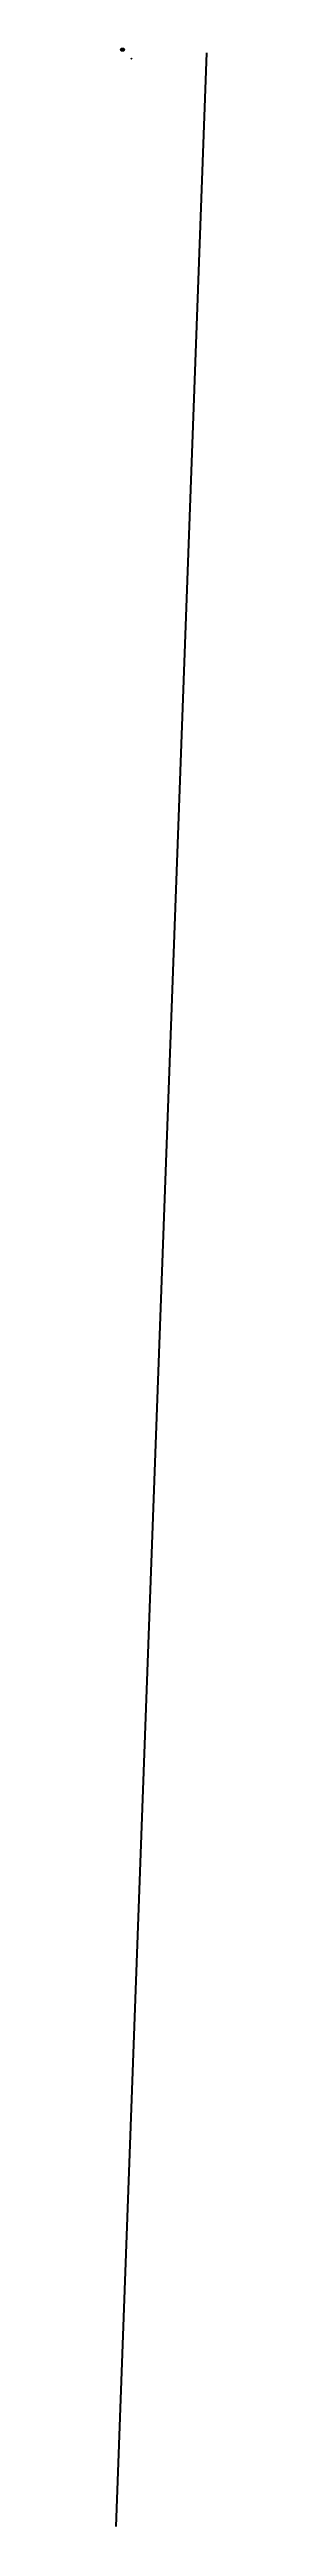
# Paper-space layout 'LAMINA DE TRABAJO' of a CAD drawing. Header units: millimetres. Extents: x 605342 to 653805, y -1191 to 1323863.
# The model-space entities are those that its viewports show. They can reach past a viewport. Long polylines and large blocks are cut down to what shows.
import ezdxf
from ezdxf.enums import TextEntityAlignment as Align

# ---------------------------------------------------------------- set-up
doc = ezdxf.new("R2010")
doc.units = ezdxf.units.MM
doc.header["$PDMODE"] = 35
doc.header["$PDSIZE"] = 1.5
doc.linetypes.add('DGN Style 2', pattern=[90.06457, 54.038742, -36.025828])
doc.linetypes.add('HIDDEN', pattern=[0.375, 0.25, -0.125])
for name, color, linetype in [('-2', 1, 'Continuous'), ('-3', 7, 'Continuous'), ('CVL_CUADCON', 1, 'Continuous'), ('CVL_CUADCON_LIN', 8, 'Continuous'), ('CVL_CUADCON_TIT', 1, 'Continuous'), ('CVL_CUADCON_TX', 2, 'Continuous'), ('NORTE', 1, 'Continuous'), ('ROTULOS LOTES', 1, 'Continuous'), ('TEXTOS', 2, 'Continuous')]:
    doc.layers.add(name, color=color, linetype=linetype)
doc.layers.add('Nivel 2', color=7, linetype='Continuous', lineweight=0)
doc.layers.add('Nivel 3', color=7, linetype='Continuous', lineweight=0)
doc.styles.add('HECTOR LOPEZ', font='arial.ttf')
doc.styles.add('HUECA1', font='HUECA1.shx')
doc.styles.add('LOPEZ', font='TCCM____.TTF')
doc.styles.add('MONOTXT4', font='Monotxt4.shx')
doc.styles.add('ROTULOS', font='arial.ttf', dxfattribs={"height": 3})
doc.styles.get("Standard").update_dxf_attribs({"font": 'TCCM____.TTF'})
doc.styles.add('Style-ENGINEERING', font='ENGINEERING.shx')
doc.dimstyles.new('ISO-25', dxfattribs={"dimtxt": 2.5, "dimasz": 2.5, "dimexe": 1.25, "dimexo": 0.625, "dimtad": 1, "dimtxsty": 'Standard', "dimcen": 2.5, "dimadec": 0, "dimazin": 0, "dimtfac": 1, "dimtmove": 0, "dimatfit": 3, "dimfxl": 1, "dimarcsym": 0})

# ---------------------------------------------------------------- blocks, each defined once
blk = doc.blocks.new('*D308')
at = {"color": 0, "lineweight": -2, "transparency": 16777216}
for p, q in [((605347, -1188), (653803, 1322053)), ((653799, 1322056), (653805, 1322055)), ((605343, -1191), (605348, -1191))]:
    blk.add_line(p, q, dxfattribs=at)
at = {"color": 0, "transparency": 16777216}
for points in [[(653803, 1322053), (653804, 1322053), (653804, 1322055)], [(605347, -1188), (605347, -1188), (605347, -1191)]]:
    blk.add_solid(points, dxfattribs=at)
at = {"layer": 'Defpoints', "color": 0, "transparency": 16777216}
for p in [(653799, 1322056, 6), (653804, 1322055), (605342, -1191)]:
    blk.add_point(p, dxfattribs=at)
at = {"color": 0, "transparency": 16777216, "insert": (629573, 660432), "char_height": 2.5, "attachment_point": 5, "rotation": 87.902796}
blk.add_mtext('4.91m', dxfattribs=at)
blk = doc.blocks.new('*D311')
at = {"color": 0, "lineweight": -2, "transparency": 16777216}
for p, q in [((608447, 1323743), (608447, 1323743)), ((608448, 1323741), (608457, 1323726)), ((608459, 1323724), (608459, 1323725))]:
    blk.add_line(p, q, dxfattribs=at)
at = {"color": 0, "transparency": 16777216}
for points in [[(608448, 1323741), (608447, 1323740), (608446, 1323743)], [(608457, 1323726), (608456, 1323726), (608458, 1323724)]]:
    blk.add_solid(points, dxfattribs=at)
at = {"layer": 'Defpoints', "color": 0, "transparency": 16777216}
for p in [(608446, 1323743), (608458, 1323724), (608458, 1323724)]:
    blk.add_point(p, dxfattribs=at)
at = {"color": 0, "transparency": 16777216, "insert": (608454, 1323734), "char_height": 2.5, "attachment_point": 5, "rotation": 301.811163}
blk.add_mtext('9.83m', dxfattribs=at)
blk = doc.blocks.new('*D312')
at = {"color": 0, "lineweight": -2, "transparency": 16777216}
for p, q in [((608464, 1323753), (608464, 1323752)), ((608466, 1323751), (608476, 1323734)), ((608478, 1323732), (608478, 1323733))]:
    blk.add_line(p, q, dxfattribs=at)
at = {"color": 0, "transparency": 16777216}
for points in [[(608466, 1323751), (608466, 1323751), (608465, 1323753)], [(608476, 1323735), (608475, 1323734), (608477, 1323732)]]:
    blk.add_solid(points, dxfattribs=at)
at = {"layer": 'Defpoints', "color": 0, "transparency": 16777216}
for p in [(608465, 1323753), (608477, 1323732), (608477, 1323732)]:
    blk.add_point(p, dxfattribs=at)
at = {"color": 0, "transparency": 16777216, "insert": (608473, 1323744), "char_height": 2.5, "attachment_point": 5, "rotation": 300.54952}
blk.add_mtext('10.03m', dxfattribs=at)
blk = doc.blocks.new('*D313')
at = {"color": 0, "lineweight": -2, "transparency": 16777216}
for p, q in [((608465, 1323752), (608467, 1323748)), ((608469, 1323751), (608473, 1323753)), ((608474, 1323757), (608476, 1323753))]:
    blk.add_line(p, q, dxfattribs=at)
at = {"color": 0, "transparency": 16777216}
for points in [[(608469, 1323751), (608469, 1323750), (608467, 1323749)], [(608473, 1323753), (608474, 1323753), (608476, 1323754)]]:
    blk.add_solid(points, dxfattribs=at)
at = {"layer": 'Defpoints', "color": 0, "transparency": 16777216}
for p in [(608465, 1323753), (608474, 1323758), (608476, 1323754)]:
    blk.add_point(p, dxfattribs=at)
at = {"color": 0, "transparency": 16777216, "insert": (608470, 1323753), "char_height": 2.5, "attachment_point": 5, "rotation": 27.648846}
blk.add_mtext('10.50m', dxfattribs=at)

msp = doc.modelspace()

# ---------------------------------------------------------------- hatches: boundary and pattern name
at = {"true_color": 0xc7c8ca}
h = msp.add_hatch(color=9, dxfattribs=at)
h.paths.add_polyline_path([(622203.951, 1322968.383), (622204.812, 1322969.123), (622205.924, 1322970.727), (622206.551, 1322972.812), (622207.299, 1322976.498), (622207.397, 1322977.463), (622194.55, 1322996.657), (622156.713, 1322974.584), (622116.202, 1322950.46), (622114.963, 1322948.414), (622113.078, 1322945.332), (622112.229, 1322941.807), (622113.152, 1322937.758), (622115.787, 1322932.347), (622118.971, 1322928.429), (622123.11, 1322926.128), (622127.368, 1322925.402), (622130.515, 1322925.322), (622155.825, 1322940.578)])
h.paths.add_polyline_path([(622187.32, 1322939.999), (622183.839, 1322940.62), (622138.151, 1322912.673), (622136.974, 1322908.097), (622167.814, 1322852.056), (622229.433, 1322884.996), (622229.215, 1322888.88)])
h.paths.add_polyline_path([(622225.368, 1322864.918), (622224.602, 1322866.032), (622204.711, 1322853.759), (622218.409, 1322824.411), (622219.245, 1322824.897), (622219.249, 1322824.887), (622240.18, 1322836.463), (622238.291, 1322839.172)])
h.paths.add_polyline_path([(622129.866, 1322874.532), (622122.206, 1322887.564), (622083.699, 1322865.489), (622077.284, 1322861.28), (622081.151, 1322854.663), (622084.537, 1322848.304), (622108.338, 1322862.08)])
h = msp.add_hatch(color=0)
h.set_gradient(color1=(0, 0, 255), color2=(255, 255, 0), tint=1)
h.paths.add_polyline_path([(622225.415, 1323024.528), (622220.684, 1323035.734), (622219.062, 1323039.417), (622208.017, 1323035.767), (622208.042, 1323035.701), (622207.989, 1323035.676), (622212.931, 1323018.019), (622213.497, 1323015.993), (622215.338, 1323016.711), (622217.429, 1323012.954), (622225.95, 1322997.648), (622235.139, 1323002.793), (622231.557, 1323010.173), (622230.684, 1323012.214), (622229.53, 1323014.757), (622227.837, 1323018.986)])

# ---------------------------------------------------------------- linework, layer by layer
at = {"layer": '-2', "color": 1, "linetype": 'Continuous'}
msp.add_line((622001.478, 1322834.16), (622063.619, 1322740.752), dxfattribs=at)
for points in [[(621891.488, 1322895.491), (621900.067, 1322902.899), (621913.554, 1322903.568), (621927.569, 1322904.986), (621937.521, 1322906.509), (621957.128, 1322898.119), (621975.492, 1322890.778), (621987.357, 1322887.674), (622000.367, 1322879.709), (622007.895, 1322875.954), (622015.806, 1322867.358), (621996.949, 1322855.639), (622001.478, 1322834.16)], [(622346.086, 1323108.549), (622293.526, 1323090.834), (622288.626, 1323137.244), (622279.791, 1323149.424), (622269.614, 1323158.842), (622261.456, 1323167.699), (622254.059, 1323176.536), (622249.054, 1323189.381), (622241.471, 1323210.684)]]:
    msp.add_lwpolyline(points, dxfattribs=at)
at = {"layer": '-3', "color": 1, "linetype": 'HIDDEN'}
msp.add_lwpolyline([(622426.292, 1322976.528), (622418.298, 1322991.739), (622418.048, 1323011.581), (622415.324, 1323034.03), (622409.629, 1323049.689), (622401.797, 1323061.335), (622393.717, 1323073.242), (622384.771, 1323081.102), (622375.934, 1323083.365), (622365.039, 1323084.663), (622356.716, 1323087.167), (622352.309, 1323093.639), (622346.086, 1323108.549)], dxfattribs=at)
at = {"color": 1}
for points in [[(622087.94, 1322969.403), (622093.611, 1322972.739)], [(622087.94, 1322969.403), (622090.079, 1322965.536)]]:
    msp.add_lwpolyline(points, dxfattribs=at)
at = {"layer": 'CVL_CUADCON_LIN', "color": 1, "ltscale": 0.5, "const_width": 0.1, "flags": 128}
msp.add_lwpolyline([(622040.797, 1323072.76), (622058.451, 1323085.549), (622061.826, 1323076.883), (622042.31, 1323064.467)], close=True, dxfattribs=at)
for points in [[(622040.797, 1323072.76), (622058.451, 1323085.549)], [(622040.797, 1323072.76), (622042.31, 1323064.467)], [(622058.451, 1323085.549), (622061.826, 1323076.883), (622042.31, 1323064.467)]]:
    msp.add_lwpolyline(points, dxfattribs=at)
at = {"layer": 'CVL_CUADCON_LIN', "color": 1, "ltscale": 0.5, "flags": 128}
for points in [[(622191.265, 1322818.879), (622204.267, 1322825.782), (622207.524, 1322818.695)], [(622194.967, 1322810.676), (622191.265, 1322818.879)], [(622194.967, 1322810.676), (622207.524, 1322818.695)], [(622345.311, 1323081.008), (622348.23, 1323065.204), (622334.037, 1323057.044)], [(622374.135, 1323085.602), (622355.612, 1323080.546), (622353.721, 1323063.652)], [(622353.721, 1323063.652), (622361.093, 1323053.066)], [(622374.135, 1323085.602), (622385.569, 1323067.394), (622361.093, 1323053.066)], [(622361.093, 1323053.066), (622372.066, 1323037.31)]]:
    msp.add_lwpolyline(points, dxfattribs=at)
for points in [[(622204.267, 1322825.782), (622207.524, 1322818.695), (622194.967, 1322810.676), (622191.265, 1322818.879)], [(622353.721, 1323063.652), (622361.093, 1323053.066), (622385.569, 1323067.394), (622374.135, 1323085.602), (622355.612, 1323080.546)]]:
    msp.add_lwpolyline(points, close=True, dxfattribs=at)
at = {"layer": 'CVL_CUADCON_TIT', "color": 1, "ltscale": 0.5, "flags": 128}
msp.add_lwpolyline([(622204.267, 1323007.256), (622209.894, 1323010.089)], dxfattribs=at)
at = {"layer": 'Nivel 2', "color": 1, "linetype": 'DGN Style 2', "lineweight": -3}
for p, q in [((621967.413, 1323016.38), (622012.668, 1323042.889)), ((621996.458, 1322962.541), (622016.669, 1322977.724)), ((622008.092, 1322943.5), (622018.155, 1322929.709)), ((622016.669, 1322977.724), (622031.857, 1322988.38)), ((622018.155, 1322929.709), (622025.742, 1322917.085)), ((622025.742, 1322917.085), (622026.758, 1322914.687)), ((622026.758, 1322914.687), (622037.923, 1322896.972)), ((622031.857, 1322988.38), (622032.982, 1322989.208)), ((622032.982, 1322989.208), (622055.288, 1323005.718)), ((622035.111, 1322862.948), (622037.436, 1322864.375)), ((622035.295, 1322925.279), (622045.329, 1322930.876)), ((622046.604, 1322901.82), (622035.295, 1322925.279)), ((622035.923, 1322919.682), (622045.152, 1322901.351)), ((622040.797, 1323072.76), (622036.567, 1323113.152)), ((622037.436, 1322864.375), (622041.266, 1322866.6)), ((622040.414, 1322941.747), (622053.822, 1322949.6)), ((622040.797, 1323072.76), (622060.132, 1323086.808)), ((622041.266, 1322866.6), (622048.832, 1322871.611)), ((622045.989, 1322829.634), (622055.289, 1322815.698)), ((622065.978, 1322855.441), (622047.789, 1322844.203)), ((622052.263, 1322837.427), (622047.789, 1322844.203)), ((622048.832, 1322871.611), (622055.949, 1322875.025)), ((622064.834, 1322818.2), (622052.263, 1322837.427)), ((622055.289, 1322815.698), (622059.038, 1322810.021)), ((622060.132, 1323086.808), (622070.54, 1323094.181)), ((622060.132, 1323086.808), (622067.145, 1323065.245)), ((622077.284, 1322861.28), (622065.978, 1322855.441)), ((622073.336, 1322904.439), (622077.989, 1322890.369)), ((622081.151, 1322854.663), (622077.284, 1322861.28)), ((622086.922, 1322895.036), (622077.989, 1322890.369)), ((622077.989, 1322890.369), (622080.633, 1322878.401)), ((622080.633, 1322878.401), (622083.699, 1322865.489)), ((622084.537, 1322848.304), (622081.151, 1322854.663)), ((622093.031, 1322832.444), (622084.537, 1322848.304)), ((622094.842, 1322899.968), (622086.922, 1322895.036)), ((622093.031, 1322832.444), (622106.061, 1322808.511)), ((622110.678, 1323003.265), (622104.782, 1323000.119)), ((622120.619, 1322967.723), (622104.782, 1323000.119)), ((622116.934, 1323006.789), (622110.678, 1323003.265)), ((622126.44, 1322970.997), (622110.678, 1323003.265)), ((622111.72, 1323025.591), (622113.017, 1323023.419)), ((622113.017, 1323023.419), (622127.078, 1323033.108)), ((622132.951, 1322974.646), (622116.934, 1323006.789)), ((622150.096, 1323086.847), (622174.79, 1323098.301)), ((622153.727, 1323080.133), (622177.89, 1323091.153)), ((622188.652, 1323066.033), (622165.253, 1323054.483)), ((622177.89, 1323091.153), (622174.79, 1323098.301)), ((622182.623, 1323081.955), (622177.89, 1323091.153)), ((622196.156, 1323069.696), (622188.652, 1323066.033)), ((622238.291, 1322839.172), (622225.368, 1322864.918)), ((622239.859, 1322854.389), (622230.842, 1322868.318)), ((622246.146, 1322844.055), (622239.859, 1322854.389)), ((622308.188, 1323001.425), (622292.134, 1323022.282)), ((622308.188, 1323001.425), (622294.38, 1322992.327)), ((622318.755, 1323089.001), (622297.313, 1323077.179)), ((622337.306, 1322998.17), (622301.915, 1322980.855)), ((622323.399, 1323001.971), (622304.706, 1323028.963)), ((622334.037, 1323057.044), (622318.755, 1323089.001)), ((622333.091, 1323004.602), (622323.399, 1323001.971)), ((622327.49, 1323041.983), (622342.545, 1323016.577)), ((622347.454, 1323007.862), (622333.091, 1323004.602)), ((622333.091, 1323004.602), (622337.306, 1322998.17)), ((622336.208, 1323047.149), (622351.386, 1323022.683)), ((622337.306, 1322998.17), (622345.556, 1322985.812)), ((622340.738, 1323105.777), (622348.23, 1323065.204)), ((622347.15, 1322980.435), (622353.586, 1322984.551)), ((622354.688, 1323083.717), (622350.154, 1323107.467)), ((622353.586, 1322984.551), (622368.384, 1322993.805)), ((622368.384, 1322993.805), (622383.663, 1323003.214))]:
    msp.add_line(p, q, dxfattribs=at)
at = {"layer": 'Nivel 2', "color": 1, "linetype": 'Continuous', "lineweight": -3}
for p, q in [((621996.646, 1322845.041), (622025.041, 1322861.214)), ((622010.27, 1322824.457), (621996.646, 1322845.041)), ((622010.27, 1322824.457), (622041.243, 1322837.124)), ((622014.943, 1322817.323), (622010.27, 1322824.457)), ((622014.943, 1322817.323), (622045.989, 1322829.634)), ((622026.736, 1322798.917), (622014.943, 1322817.323)), ((622017.044, 1322873.461), (622025.041, 1322861.214)), ((622025.742, 1322917.085), (622019.306, 1322913.283)), ((622019.306, 1322913.283), (622029.016, 1322892.254)), ((622037.923, 1322896.972), (622020.108, 1322887.535)), ((622025.041, 1322861.214), (622041.243, 1322837.124)), ((622026.736, 1322798.917), (622055.289, 1322815.698)), ((622026.758, 1322914.687), (622035.923, 1322919.682)), ((622027.847, 1322879.839), (622031.319, 1322881.712)), ((622027.847, 1322879.839), (622037.436, 1322864.375)), ((622035.791, 1323040.206), (622029.651, 1323050.352)), ((622031.319, 1322881.712), (622042.552, 1322887.908)), ((622031.857, 1322988.38), (622036.513, 1322982.034)), ((622047.789, 1322844.203), (622035.111, 1322862.948)), ((622044.268, 1323025.261), (622035.791, 1323040.206)), ((622036.513, 1322982.034), (622059.299, 1322998.362)), ((622040.115, 1322974.352), (622063.119, 1322992.151)), ((622040.115, 1322974.352), (622042.094, 1322971.741)), ((622040.414, 1322941.747), (622045.329, 1322930.876)), ((622041.243, 1322837.124), (622045.989, 1322829.634)), ((622042.094, 1322971.741), (622066.432, 1322985.996)), ((622042.094, 1322971.741), (622045.147, 1322967.469)), ((622042.552, 1322887.908), (622048.396, 1322890.978)), ((622055.392, 1323005.946), (622044.268, 1323025.261)), ((622045, 1323042.076), (622073.86, 1323054.128)), ((622052.159, 1323029.811), (622045, 1323042.076)), ((622045.147, 1322967.469), (622069.525, 1322980.631)), ((622045.147, 1322967.469), (622048.627, 1322962.786)), ((622045.329, 1322930.876), (622056.076, 1322907.118)), ((622048.396, 1322890.978), (622073.336, 1322904.439)), ((622055.949, 1322875.025), (622048.396, 1322890.978)), ((622048.627, 1322962.786), (622072.899, 1322975.517)), ((622048.627, 1322962.786), (622053.822, 1322949.6)), ((622052.159, 1323029.811), (622077.633, 1323040.904)), ((622059.948, 1323017.032), (622052.159, 1323029.811)), ((622052.263, 1322837.427), (622081.151, 1322854.663)), ((622053.822, 1322949.6), (622079.648, 1322962.824)), ((622059.299, 1322998.362), (622055.392, 1323005.946)), ((622055.949, 1322875.025), (622065.978, 1322855.441)), ((622063.119, 1322992.151), (622059.299, 1322998.362)), ((622059.948, 1323017.032), (622081.703, 1323026.941)), ((622064.469, 1323009.9), (622059.948, 1323017.032)), ((622066.432, 1322985.996), (622063.119, 1322992.151)), ((622064.469, 1323009.9), (622084.387, 1323018.81)), ((622069.405, 1323001.062), (622064.469, 1323009.9)), ((622064.834, 1322818.2), (622072.359, 1322821.763)), ((622069.525, 1322980.631), (622066.432, 1322985.996)), ((622080.12, 1323070.459), (622067.145, 1323065.245)), ((622069.405, 1323001.062), (622092.607, 1323010.957)), ((622075.763, 1322989.897), (622069.405, 1323001.062)), ((622072.899, 1322975.517), (622069.525, 1322980.631)), ((622072.28, 1323058.564), (622096.29, 1323068.019)), ((622072.28, 1323058.564), (622073.86, 1323054.128)), ((622072.359, 1322821.763), (622093.031, 1322832.444)), ((622088.359, 1322797.828), (622072.359, 1322821.763)), ((622079.648, 1322962.824), (622072.899, 1322975.517)), ((622073.336, 1322904.439), (622079.587, 1322907.557)), ((622073.86, 1323054.128), (622077.633, 1323040.904)), ((622075.763, 1322989.897), (622097.763, 1323001.354)), ((622080.03, 1322982.742), (622075.763, 1322989.897)), ((622083.699, 1322865.489), (622077.284, 1322861.28)), ((622079.587, 1322907.557), (622087.908, 1322911.976)), ((622086.922, 1322895.036), (622079.587, 1322907.557)), ((622086.011, 1322952.168), (622079.648, 1322962.824)), ((622087.94, 1322969.403), (622080.03, 1322982.742)), ((622097.402, 1323077.36), (622080.12, 1323070.459)), ((622080.633, 1322878.401), (622116.975, 1322897.218)), ((622081.703, 1323026.941), (622084.387, 1323018.81)), ((622083.699, 1322865.489), (622122.206, 1322887.564)), ((622084.537, 1322848.304), (622108.338, 1322862.08)), ((622087.908, 1322911.976), (622094.803, 1322915.951)), ((622094.842, 1322899.968), (622087.908, 1322911.976)), ((622087.94, 1322969.403), (622094.913, 1322973.505)), ((622089.718, 1323016.371), (622111.72, 1323025.591)), ((622089.718, 1323016.371), (622092.607, 1323010.957)), ((622092.607, 1323010.957), (622097.763, 1323001.354)), ((622101.73, 1322903.257), (622094.803, 1322915.951)), ((622101.73, 1322903.257), (622094.842, 1322899.968)), ((622094.913, 1322973.505), (622109.518, 1322981.778)), ((622104.327, 1322958.323), (622094.913, 1322973.505)), ((622096.29, 1323068.019), (622106.101, 1323071.662)), ((622103.724, 1323079.918), (622097.402, 1323077.36)), ((622097.763, 1323001.354), (622100.158, 1322997.316)), ((622100.158, 1322997.316), (622100.717, 1322997.336)), ((622100.717, 1322997.336), (622109.518, 1322981.778)), ((622110.386, 1322908.232), (622101.73, 1322903.257)), ((622118.024, 1323085.678), (622103.724, 1323079.918)), ((622116.48, 1322965.196), (622104.327, 1322958.323)), ((622131.674, 1322823.313), (622106.061, 1322808.511)), ((622106.101, 1323071.662), (622122.953, 1323044.187)), ((622108.338, 1322862.08), (622129.866, 1322874.532)), ((622108.338, 1322862.08), (622117.874, 1322846.439)), ((622109.518, 1322981.778), (622118.243, 1322966.221)), ((622110.386, 1322908.232), (622116.975, 1322897.218)), ((622118.243, 1322966.221), (622116.48, 1322965.196)), ((622116.975, 1322897.218), (622122.206, 1322887.564)), ((622117.874, 1322846.439), (622138.664, 1322858.771)), ((622117.874, 1322846.439), (622131.674, 1322823.313)), ((622132.605, 1323091.563), (622118.024, 1323085.678)), ((622120.619, 1322967.723), (622118.243, 1322966.221)), ((622132.605, 1323091.563), (622120.256, 1323122.553)), ((622126.44, 1322970.997), (622120.619, 1322967.723)), ((622122.206, 1322887.564), (622129.866, 1322874.532)), ((622122.953, 1323044.187), (622153.371, 1323057.19)), ((622122.953, 1323044.187), (622131.204, 1323022.028)), ((622124.749, 1322806.48), (622150.099, 1322820.344)), ((622144.143, 1323096.294), (622125.91, 1323088.599)), ((622132.951, 1322974.646), (622126.44, 1322970.997)), ((622131.204, 1323022.028), (622162.523, 1323038.681)), ((622131.204, 1323022.028), (622134.676, 1323011.551)), ((622142.674, 1323095.712), (622132.605, 1323091.563)), ((622146.532, 1322982.039), (622132.951, 1322974.646)), ((622134.676, 1323011.551), (622143.092, 1323015.385)), ((622138.664, 1322858.771), (622151.383, 1322836.62)), ((622143.092, 1323015.385), (622154.497, 1323020.995)), ((622148.251, 1323091.182), (622146.199, 1323096.607)), ((622148.251, 1323091.182), (622172.438, 1323102.558)), ((622150.096, 1323086.847), (622148.251, 1323091.182)), ((622150.431, 1323087.228), (622148.625, 1323091.819)), ((622153.727, 1323080.133), (622150.096, 1323086.847)), ((622150.099, 1322820.344), (622156.822, 1322807.652)), ((622150.431, 1323087.228), (622156.505, 1323090.372)), ((622153.732, 1323079.878), (622150.431, 1323087.228)), ((622153.371, 1323057.19), (622162.523, 1323038.681)), ((622158.669, 1323069.539), (622153.727, 1323080.133)), ((622153.732, 1323079.878), (622156.234, 1323081.303)), ((622165.6, 1323054.051), (622153.732, 1323079.878)), ((622154.532, 1323021.198), (622167.716, 1323027.297)), ((622162.213, 1323038.853), (622156.072, 1323050.889)), ((622162.213, 1323038.853), (622156.23, 1323035.933)), ((622172.341, 1322796.31), (622157.324, 1322825.095)), ((622181.305, 1323081.315), (622158.669, 1323069.539)), ((622165.253, 1323054.483), (622158.669, 1323069.539)), ((622167.716, 1323027.297), (622162.213, 1323038.853)), ((622178.37, 1322800.322), (622163.532, 1322829.133)), ((622169.899, 1323044.167), (622165.253, 1323054.483)), ((622174.681, 1323012.456), (622167.716, 1323027.297)), ((622183.819, 1322803.469), (622168.576, 1322831.795)), ((622181.305, 1323081.315), (622182.623, 1323081.955)), ((622188.652, 1323066.033), (622181.305, 1323081.315)), ((622194.967, 1322810.676), (622181.931, 1322839.571)), ((622208.016, 1322819.009), (622194.967, 1322810.676)), ((622200.035, 1323058.006), (622196.156, 1323069.696)), ((622218.692, 1323040.258), (622207.918, 1323036.861)), ((622238.442, 1323090.341), (622212.389, 1323075.427)), ((622222.352, 1323059.902), (622212.389, 1323075.427)), ((622228.789, 1323043.424), (622218.692, 1323040.258)), ((622240.18, 1322836.463), (622218.827, 1322824.654)), ((622222.352, 1323059.902), (622244.388, 1323069.289)), ((622238.291, 1322839.172), (622246.146, 1322844.055)), ((622240.18, 1322836.463), (622238.291, 1322839.172)), ((622248.451, 1323096.401), (622238.442, 1323090.341)), ((622244.388, 1323069.289), (622238.442, 1323090.341)), ((622252.801, 1322816.81), (622240.18, 1322836.463)), ((622246.146, 1322844.055), (622260.056, 1322853.026)), ((622297.108, 1323036.904), (622274.703, 1323024.444)), ((622304.706, 1323028.963), (622292.134, 1323022.282)), ((622294.38, 1322992.327), (622301.915, 1322980.855)), ((622314.927, 1323046.451), (622297.108, 1323036.904)), ((622314.927, 1323046.451), (622297.313, 1323077.179)), ((622301.915, 1322980.855), (622313.155, 1322963.66)), ((622327.49, 1323041.983), (622304.706, 1323028.963)), ((622344.391, 1322984.919), (622313.155, 1322963.66)), ((622313.155, 1322963.66), (622317.755, 1322956.061)), ((622334.037, 1323057.044), (622314.927, 1323046.451)), ((622348.839, 1322977.141), (622317.755, 1322956.061)), ((622317.755, 1322956.061), (622322.479, 1322949.225)), ((622322.479, 1322949.225), (622330.429, 1322935.393)), ((622336.208, 1323047.149), (622327.49, 1323041.983)), ((622348.23, 1323065.204), (622334.037, 1323057.044)), ((622351.386, 1323022.683), (622342.545, 1323016.577)), ((622342.545, 1323016.577), (622347.454, 1323007.862)), ((622345.556, 1322985.812), (622344.391, 1322984.919)), ((622344.391, 1322984.919), (622347.15, 1322980.435)), ((622347.15, 1322980.435), (622348.839, 1322977.141)), ((622364.942, 1323031.246), (622351.386, 1323022.683)), ((622353.586, 1322984.551), (622368.869, 1322959.297)), ((622383.663, 1323003.214), (622364.942, 1323031.246)), ((622368.384, 1322993.805), (622376.229, 1322980.862)), ((622368.869, 1322959.297), (622383.515, 1322968.196)), ((622370.702, 1323039.27), (622393.221, 1323055.209)), ((622375.656, 1323032.18), (622370.702, 1323039.27)), ((622379.431, 1322885.497), (622374.643, 1322882.303)), ((622390.045, 1322859.107), (622374.643, 1322882.303)), ((622375.656, 1323032.18), (622401.193, 1323049.453)), ((622380.533, 1323025.293), (622375.656, 1323032.18)), ((622376.229, 1322980.862), (622391.66, 1322990.627)), ((622376.229, 1322980.862), (622383.515, 1322968.196)), ((622391.971, 1322961.807), (622378.388, 1322953.852)), ((622385.077, 1322944.535), (622378.388, 1322953.852)), ((622386.601, 1322890.352), (622379.431, 1322885.497)), ((622394.657, 1322861.843), (622379.431, 1322885.497)), ((622380.533, 1323025.293), (622405.917, 1323042.566)), ((622384.875, 1323018.709), (622380.533, 1323025.293))]:
    msp.add_line(p, q, dxfattribs=at)
at = {"layer": 'Nivel 2', "color": 1, "linetype": 'ByBlock'}
msp.add_line((622156.16, 1322987.691), (622143.092, 1323015.385), dxfattribs=at)
at = {"layer": 'Nivel 2', "color": 1, "linetype": 'Continuous'}
for p, q in [((622156.16, 1322987.691), (622146.532, 1322982.039)), ((622156.51, 1322988.245), (622164.925, 1322992.724)), ((622208.218, 1323009.183), (622200.131, 1323005.238)), ((622226.394, 1322997.984), (622217.042, 1322992.714)), ((622235.214, 1323002.744), (622218.692, 1323040.258)), ((622235.214, 1323002.744), (622226.394, 1322997.984)), ((622239.777, 1323005.201), (622228.789, 1323043.424)), ((622241.855, 1323006.505), (622231.448, 1323045.365)), ((622239.777, 1323005.201), (622235.214, 1323002.744)), ((622241.855, 1323006.505), (622239.777, 1323005.201)), ((622274.703, 1323024.444), (622241.855, 1323006.505))]:
    msp.add_line(p, q, dxfattribs=at)
at = {"layer": 'Nivel 2', "color": 1, "linetype": 'DGN Style 2', "lineweight": -3, "flags": 128}
for points in [[(622014.981, 1322872.845), (622012.927, 1322875.558), (622011.799, 1322876.941), (622010.442, 1322878.3), (622008.474, 1322879.386), (622005.945, 1322880.401), (622003.49, 1322881.085), (622001.416, 1322881.841), (621999.418, 1322882.571), (621997.068, 1322883.534), (621995.605, 1322884.513), (621993.027, 1322885.579), (621990.926, 1322886.133), (621988.676, 1322887.018), (621987.211, 1322887.768), (621985.239, 1322888.575), (621982.988, 1322889.358), (621980.84, 1322890.268), (621978.638, 1322890.898), (621976.54, 1322891.833), (621974.161, 1322892.491), (621972.166, 1322893.475), (621969.585, 1322894.363), (621966.424, 1322895.537), (621959.698, 1322898.116), (621956.111, 1322899.75), (621953.434, 1322901.097), (621950.728, 1322902.139), (621947.923, 1322903.334), (621944.762, 1322904.533), (621940.687, 1322905.715), (621939.424, 1322906.286), (621937.933, 1322906.986), (621935.273, 1322907.544), (621932.719, 1322908.432), (621926.488, 1322909.838), (621925.428, 1322910.382), (621922.407, 1322910.385), (621919.792, 1322910.333), (621915.985, 1322910.42), (621917.16, 1322928.425)], [(622008.819, 1322888.327), (622006.442, 1322889.163), (622001.869, 1322891.264), (621997.851, 1322893.03), (621994.029, 1322894.108), (621989.905, 1322895.519), (621984.846, 1322897.243), (621980.481, 1322899.8), (621976.413, 1322901.643), (621972.774, 1322903.278), (621968.708, 1322905.273), (621964.766, 1322907.089), (621960.112, 1322908.683), (621956.199, 1322910.828), (621952.745, 1322913.097), (621949.215, 1322915.468), (621944.746, 1322917.823), (621942.07, 1322919.271), (621938.103, 1322921.011), (621934.208, 1322922.445), (621929.227, 1322924.322), (621925.687, 1322925.752), (621920.727, 1322927.248), (621917.16, 1322928.425)], [(622008.819, 1322888.327), (622006.536, 1322890.915), (622004.079, 1322893.937), (622001.429, 1322897.926), (622000.023, 1322901.903), (621988.96, 1322934.457), (622008.092, 1322943.5)], [(621996.458, 1322962.541), (621995.513, 1322961.914), (622008.092, 1322943.5)], [(622012.668, 1323042.889), (621999.791, 1323071.927), (622029.755, 1323085.138)], [(622020.108, 1322887.535), (622017.159, 1322887.207), (622014.872, 1322886.949), (622012.743, 1322887.274), (622010.894, 1322887.647), (622008.819, 1322888.327)], [(622012.668, 1323042.889), (622013.865, 1323040.819), (622029.651, 1323050.352)], [(622018.155, 1322929.709), (622028.395, 1322935.61), (622035.923, 1322919.682)], [(622035.295, 1322925.279), (622030.002, 1322936.357), (622040.414, 1322941.747)], [(622043.359, 1323057.769), (622040.981, 1323068.464), (622040.809, 1323071.49), (622040.797, 1323072.76)], [(622111.72, 1323025.591), (622107.724, 1323036.911), (622096.29, 1323068.019)], [(622104.782, 1323000.119), (622099.67, 1322996.711), (622116.48, 1322965.196)], [(622113.017, 1323023.419), (622120.567, 1323009.6), (622116.934, 1323006.789)], [(622212.389, 1323075.427), (622210.494, 1323079.584), (622191.606, 1323070.617), (622173.868, 1323107.134)], [(622196.156, 1323069.696), (622209.111, 1323075.946), (622219.134, 1323058.035), (622220.849, 1323054.436), (622223.733, 1323050.69), (622226.543, 1323046.334), (622228.789, 1323043.424)], [(622239.859, 1322854.389), (622245.687, 1322857.994), (622236.798, 1322871.619)], [(622323.399, 1323001.971), (622310.559, 1322998.946), (622308.188, 1323001.425)], [(622340.738, 1323105.777), (622317.168, 1323092.27), (622318.755, 1323089.001)], [(622393.221, 1323055.209), (622374.135, 1323085.602), (622354.688, 1323083.717)]]:
    msp.add_lwpolyline(points, dxfattribs=at)
at = {"layer": 'Nivel 2', "color": 1, "linetype": 'Continuous', "lineweight": -3, "flags": 128}
for points in [[(621996.646, 1322845.041), (621988.063, 1322859.555), (622017.044, 1322873.461)], [(622016.669, 1322977.724), (621995.834, 1323020.381), (622035.791, 1323040.206)], [(622019.306, 1322913.283), (622009.548, 1322907.378), (622020.108, 1322887.535)], [(622032.982, 1322989.208), (622024.241, 1323003.139), (622020.148, 1323012.427), (622044.268, 1323025.261)], [(622029.755, 1323085.138), (622030.644, 1323087.696), (622023.694, 1323157.386)], [(622029.651, 1323050.352), (622024.194, 1323060.339), (622034.618, 1323066.796), (622029.755, 1323085.138)], [(622035.111, 1322862.948), (622025.81, 1322876.783), (622026.315, 1322878.989), (622027.847, 1322879.839)], [(622031.319, 1322881.712), (622035.487, 1322874.786), (622036.606, 1322875.004), (622041.266, 1322866.6)], [(622036.513, 1322982.034), (622034.95, 1322980.575), (622040.115, 1322974.352)], [(622056.076, 1322907.118), (622046.604, 1322901.82), (622045.152, 1322901.351), (622037.923, 1322896.972)], [(622042.552, 1322887.908), (622047.662, 1322876.323), (622048.832, 1322871.611)], [(622045, 1323042.076), (622043.224, 1323044.633), (622043.909, 1323047.092), (622072.28, 1323058.564)], [(622067.145, 1323065.245), (622046.191, 1323056.701), (622043.359, 1323057.769)], [(622053.822, 1322949.6), (622060.476, 1322937.543), (622086.011, 1322952.168)], [(622088.359, 1322797.828), (622080.547, 1322793.48), (622064.834, 1322818.2)], [(622080.12, 1323070.459), (622074.316, 1323091.096), (622072.201, 1323090.379), (622070.54, 1323094.181)], [(622077.633, 1323040.904), (622080.438, 1323029.85), (622081.703, 1323026.941)], [(622100.158, 1322997.316), (622099.62, 1322996.864), (622100.864, 1322994.413), (622080.03, 1322982.742)], [(622097.402, 1323077.36), (622083.849, 1323102.365), (622090.713, 1323105.73)], [(622084.387, 1323018.81), (622087.41, 1323019.035), (622089.056, 1323016.174), (622089.718, 1323016.371)], [(622104.327, 1322958.323), (622096.364, 1322954.179), (622087.94, 1322969.403)], [(622103.724, 1323079.918), (622100.693, 1323088.865), (622090.713, 1323105.73)], [(622094.803, 1322915.951), (622102.124, 1322919.364), (622104.5, 1322918.401), (622110.386, 1322908.232)], [(622118.024, 1323085.678), (622104.934, 1323113.702), (622120.256, 1323122.553)], [(622106.101, 1323071.662), (622140.147, 1323084.453), (622153.371, 1323057.19)], [(622129.866, 1322874.532), (622132.644, 1322875.649), (622141.268, 1322860.195), (622138.664, 1322858.771)], [(622151.383, 1322836.62), (622150.288, 1322833.835), (622131.674, 1322823.313)], [(622156.675, 1322872.297), (622136.887, 1322908.135), (622137.637, 1322911.939), (622156.643, 1322923.551)], [(622150.099, 1322820.344), (622149.929, 1322821.083), (622156.775, 1322825.287)], [(622162.523, 1323038.681), (622167.762, 1323027.324), (622154.497, 1323020.995)], [(622231.448, 1323045.365), (622230.557, 1323046.097), (622222.352, 1323059.902)], [(622231.448, 1323045.365), (622247.821, 1323054.6), (622244.388, 1323069.289)], [(622297.313, 1323077.179), (622278.568, 1323091.169), (622266.28, 1323110.29), (622262.563, 1323125.993), (622260.459, 1323145.41), (622238.462, 1323159.589), (622238.345, 1323150.244)], [(622275.338, 1323058.448), (622251.216, 1323097.504), (622248.451, 1323096.401)], [(622274.703, 1323024.444), (622261.607, 1323049.224), (622275.545, 1323057.256), (622275.338, 1323058.448)], [(622297.134, 1323036.828), (622283.933, 1323062.42), (622275.338, 1323058.448)], [(622292.134, 1323022.282), (622280.148, 1323015.096), (622294.38, 1322992.327)], [(622348.839, 1322977.141), (622353.413, 1322969.796), (622322.479, 1322949.225)], [(622330.429, 1322935.393), (622347.076, 1322946.103), (622347.867, 1322945.065), (622368.869, 1322959.297)], [(622378.388, 1322953.852), (622337.079, 1322929.936), (622336.099, 1322927.164), (622350.101, 1322904.775)], [(622364.942, 1323031.246), (622349.361, 1323054.848), (622336.208, 1323047.149)], [(622350.101, 1322904.775), (622386.221, 1322930.548), (622387.269, 1322928.75)], [(622350.101, 1322904.775), (622362.083, 1322885.932), (622364.394, 1322885.79), (622385.776, 1322900.201), (622398.669, 1322909.575)], [(622370.702, 1323039.27), (622353.721, 1323063.652), (622354.688, 1323083.717)], [(622374.643, 1322882.303), (622368.613, 1322878.469), (622368.038, 1322876.003), (622382.669, 1322855.064)]]:
    msp.add_lwpolyline(points, dxfattribs=at)
at = {"layer": 'Nivel 2', "color": 1, "linetype": 'ByBlock', "lineweight": -3, "flags": 128}
for points in [[(622086.011, 1322952.168), (622098.553, 1322930.095), (622056.076, 1322907.118)], [(622134.676, 1323011.551), (622133.019, 1323010.881), (622146.532, 1322982.039)]]:
    msp.add_lwpolyline(points, dxfattribs=at)
at = {"layer": 'Nivel 2', "color": 1, "linetype": 'Continuous', "flags": 128}
for points in [[(622155.825, 1322940.578), (622130.515, 1322925.322), (622127.368, 1322925.402), (622123.11, 1322926.128), (622118.971, 1322928.429), (622115.787, 1322932.347), (622113.152, 1322937.758), (622112.229, 1322941.807), (622113.078, 1322945.332), (622114.963, 1322948.414), (622116.202, 1322950.46), (622156.713, 1322974.584)], [(622154.497, 1323020.995), (622164.918, 1322992.666), (622156.11, 1322987.794)], [(622156.713, 1322974.584), (622194.55, 1322996.657), (622207.397, 1322977.463), (622207.299, 1322976.498), (622206.551, 1322972.812), (622205.924, 1322970.727), (622204.812, 1322969.123), (622203.951, 1322968.383), (622155.825, 1322940.578)], [(622160.389, 1323005.719), (622174.718, 1323012.376), (622179.676, 1323000.912), (622165.477, 1322993.301), (622160.389, 1323005.719)], [(622200.131, 1323005.238), (622197.292, 1323010.534), (622189.89, 1323006.592), (622181.205, 1323022.542)], [(622213.209, 1322990.493), (622225.95, 1322997.648), (622217.429, 1323012.954), (622215.338, 1323016.711), (622213.497, 1323015.993), (622214.239, 1323012.583), (622209.938, 1323010.222), (622204.268, 1323007.382), (622198.23, 1323004.462), (622201.998, 1322997.632), (622207.836, 1323000.642), (622213.209, 1322990.493)], [(622201.998, 1322997.632), (622207.836, 1323000.642), (622213.209, 1322990.493), (622208.771, 1322988.127), (622208.166, 1322988.137), (622207.838, 1322988.191), (622207.525, 1322988.306), (622207.252, 1322988.458), (622206.973, 1322988.694), (622206.678, 1322989.194), (622201.998, 1322997.632)], [(622215.338, 1323016.711), (622225.95, 1322997.648), (622235.139, 1323002.793), (622231.557, 1323010.173), (622230.684, 1323012.214), (622229.53, 1323014.757), (622227.837, 1323018.986), (622225.415, 1323024.528), (622219.121, 1323039.436), (622207.968, 1323035.75), (622212.931, 1323018.019), (622213.497, 1323015.993), (622215.338, 1323016.711)]]:
    msp.add_lwpolyline(points, dxfattribs=at)
msp.add_lwpolyline([(622180.677, 1323022.704), (622169.97, 1323042.304), (622200.242, 1323056.129), (622208.042, 1323035.701)], close=True, dxfattribs=at)
at = {"layer": 'Nivel 3', "color": 1, "linetype": 'Continuous', "lineweight": -3}
for p, q in [((622163.532, 1322829.133), (622157.324, 1322825.095)), ((622168.576, 1322831.795), (622163.532, 1322829.133)), ((622181.931, 1322839.571), (622168.576, 1322831.795)), ((622212.142, 1322809.174), (622208.016, 1322819.009)), ((622214.029, 1322929.116), (622216.734, 1322925.648)), ((622267.179, 1322958.389), (622216.734, 1322925.648)), ((622216.734, 1322925.648), (622222.551, 1322918.74)), ((622219.245, 1322824.897), (622228.418, 1322803.3)), ((622222.551, 1322918.74), (622227.553, 1322912.387)), ((622227.553, 1322912.387), (622243.186, 1322922.28)), ((622227.553, 1322912.387), (622232.327, 1322905.83)), ((622236.798, 1322871.619), (622230.842, 1322868.318)), ((622232.327, 1322905.83), (622247.753, 1322916.611)), ((622232.327, 1322905.83), (622237.02, 1322900.543)), ((622237.02, 1322900.543), (622252.574, 1322911.223)), ((622245.061, 1322923.583), (622243.186, 1322922.28)), ((622243.186, 1322922.28), (622247.753, 1322916.611)), ((622245.061, 1322923.583), (622247.72, 1322925.626)), ((622247.72, 1322925.626), (622252.863, 1322928.999)), ((622247.753, 1322916.611), (622252.574, 1322911.223)), ((622271.28, 1323009.422), (622249.889, 1322997.372)), ((622249.889, 1322997.372), (622261.354, 1322981.041)), ((622252.863, 1322928.999), (622261.147, 1322934.595)), ((622261.147, 1322934.595), (622267.557, 1322938.685)), ((622261.354, 1322981.041), (622267.965, 1322972.282)), ((622263.788, 1322961.752), (622267.179, 1322958.389)), ((622267.179, 1322958.389), (622272.076, 1322952.848)), ((622267.557, 1322938.685), (622276.246, 1322944.867)), ((622268.871, 1322859.259), (622285.256, 1322838.048)), ((622268.992, 1322901.388), (622273.022, 1322903.665)), ((622282.178, 1322995.12), (622271.28, 1323009.422)), ((622272.076, 1322952.848), (622284.625, 1322959.046)), ((622272.076, 1322952.848), (622276.246, 1322944.867)), ((622273.022, 1322903.665), (622281.183, 1322908.168)), ((622276.246, 1322944.867), (622292.408, 1322915.148)), ((622281.183, 1322908.168), (622284.884, 1322910.164)), ((622288.434, 1322986.335), (622282.178, 1322995.12)), ((622284.625, 1322959.046), (622300.692, 1322968.407)), ((622284.625, 1322959.046), (622290.406, 1322947.897)), ((622284.884, 1322910.164), (622292.408, 1322915.148)), ((622295.365, 1322885.221), (622287.841, 1322900.476)), ((622290.406, 1322947.897), (622307.284, 1322957.744)), ((622290.406, 1322947.897), (622298.236, 1322932.44)), ((622292.408, 1322915.148), (622303.282, 1322921.186)), ((622298.873, 1322877.618), (622295.365, 1322885.221)), ((622298.236, 1322932.44), (622316.051, 1322943.027)), ((622298.236, 1322932.44), (622303.282, 1322921.186)), ((622308.859, 1322883.094), (622298.873, 1322877.618)), ((622311.825, 1322884.604), (622299.678, 1322906.824)), ((622300.517, 1322872.774), (622312.067, 1322854.031)), ((622307.284, 1322957.744), (622300.692, 1322968.407)), ((622317.459, 1322845.242), (622305.473, 1322837.828)), ((622316.051, 1322943.027), (622307.284, 1322957.744)), ((622329.751, 1322824.878), (622307.99, 1322809.957)), ((622311.825, 1322884.604), (622308.859, 1322883.094)), ((622322, 1322860.066), (622308.859, 1322883.094)), ((622322.6, 1322889.804), (622310.372, 1322913.141)), ((622314.944, 1322886.065), (622311.825, 1322884.604)), ((622312.067, 1322854.031), (622322, 1322860.066)), ((622322.6, 1322889.804), (622314.944, 1322886.065)), ((622327.804, 1322863.214), (622314.944, 1322886.065)), ((622333.776, 1322855.671), (622317.459, 1322845.242)), ((622330.409, 1322825.718), (622317.459, 1322845.242)), ((622322, 1322860.066), (622327.804, 1322863.214)), ((622327.61, 1322881.344), (622322.6, 1322889.804)), ((622327.61, 1322881.344), (622347.992, 1322891.384)), ((622334.823, 1322867.738), (622327.61, 1322881.344)), ((622327.804, 1322863.214), (622334.823, 1322867.738)), ((622330.409, 1322825.718), (622329.751, 1322824.878)), ((622332.942, 1322827.379), (622330.409, 1322825.718)), ((622340.313, 1322832.616), (622332.942, 1322827.379)), ((622339.197, 1322859.3), (622333.776, 1322855.671)), ((622344.258, 1322837.381), (622333.776, 1322855.671)), ((622349.63, 1322840.603), (622339.197, 1322859.3)), ((622347.349, 1322839.197), (622344.258, 1322837.381)), ((622349.63, 1322840.603), (622347.349, 1322839.197)), ((622352.823, 1322842.47), (622349.63, 1322840.603)), ((622357.359, 1322845.308), (622352.823, 1322842.47)), ((622354.207, 1322812.105), (622362.238, 1322817.497)), ((622370.281, 1322853.412), (622357.359, 1322845.308)), ((622357.359, 1322845.308), (622372.017, 1322824.039)), ((622362.238, 1322817.497), (622367.862, 1322821.304)), ((622367.862, 1322821.304), (622372.017, 1322824.039))]:
    msp.add_line(p, q, dxfattribs=at)
at = {"layer": 'Nivel 3', "color": 1, "linetype": 'DGN Style 2', "lineweight": -3}
for p, q in [((622229.811, 1322940.076), (622214.029, 1322929.116)), ((622229.811, 1322940.076), (622216.635, 1322965.617)), ((622263.788, 1322961.752), (622229.811, 1322940.076)), ((622268.992, 1322901.388), (622247.72, 1322925.626)), ((622273.022, 1322903.665), (622252.863, 1322928.999)), ((622281.183, 1322908.168), (622261.147, 1322934.595)), ((622261.354, 1322981.041), (622282.178, 1322995.12)), ((622284.884, 1322910.164), (622267.557, 1322938.685)), ((622267.965, 1322972.282), (622288.434, 1322986.335)), ((622287.841, 1322900.476), (622276.868, 1322894.031)), ((622299.678, 1322906.824), (622287.841, 1322900.476)), ((622310.372, 1322913.141), (622299.678, 1322906.824)), ((622326.239, 1322921.917), (622310.372, 1322913.141)), ((622313.782, 1322802.921), (622338.304, 1322819.885)), ((622338.304, 1322819.885), (622332.942, 1322827.379)), ((622347.037, 1322807.301), (622338.304, 1322819.885)), ((622354.207, 1322812.105), (622340.313, 1322832.616)), ((622362.238, 1322817.497), (622347.349, 1322839.197)), ((622367.862, 1322821.304), (622352.823, 1322842.47))]:
    msp.add_line(p, q, dxfattribs=at)
at = {"layer": 'Nivel 3', "color": 1, "linetype": 'Continuous', "lineweight": -3, "flags": 128}
msp.add_lwpolyline([(622136.974, 1322908.097), (622167.814, 1322852.056), (622229.433, 1322884.996), (622229.215, 1322888.88), (622187.32, 1322939.999), (622183.839, 1322940.62), (622138.151, 1322912.673)], close=True, dxfattribs=at)
for points in [[(622208.016, 1322819.009), (622194.908, 1322846.811), (622181.931, 1322839.571)], [(622216.635, 1322965.617), (622197.151, 1322953.144), (622196.856, 1322950.501), (622214.029, 1322929.116)], [(622230.842, 1322868.318), (622225.368, 1322864.918), (622224.602, 1322866.032), (622204.711, 1322853.759)], [(622204.711, 1322853.759), (622218.409, 1322824.411), (622219.245, 1322824.897)], [(622222.551, 1322918.74), (622239.878, 1322930.672), (622245.061, 1322923.583)], [(622228.418, 1322803.3), (622230.961, 1322802.651), (622252.801, 1322816.81)], [(622260.056, 1322853.026), (622242.753, 1322875.199), (622236.798, 1322871.619)], [(622237.02, 1322900.543), (622245.877, 1322888.67), (622262.93, 1322899.255)], [(622252.574, 1322911.223), (622262.93, 1322899.255), (622263.21, 1322899.256)], [(622276.868, 1322894.031), (622252.638, 1322880.446), (622268.871, 1322859.259)], [(622252.801, 1322816.81), (622276.034, 1322831.94), (622260.056, 1322853.026)], [(622289.307, 1322814.195), (622283.334, 1322822.321), (622280.563, 1322822.818), (622252.847, 1322804.291)], [(622262.93, 1322899.255), (622263.695, 1322898.369), (622268.992, 1322901.388)], [(622267.965, 1322972.282), (622271.693, 1322967.042), (622263.788, 1322961.752)], [(622300.517, 1322872.774), (622276.474, 1322863.532), (622268.871, 1322859.259)], [(622285.256, 1322838.048), (622287.62, 1322837.525), (622312.067, 1322854.031)], [(622300.692, 1322968.407), (622295.247, 1322977.679), (622288.434, 1322986.335)], [(622305.473, 1322837.828), (622292.628, 1322829.318), (622307.587, 1322809.295), (622308.067, 1322809.804)], [(622298.873, 1322877.618), (622301.023, 1322873.183), (622300.517, 1322872.774)], [(622303.282, 1322921.186), (622303.742, 1322920.274), (622321.635, 1322930.43), (622322.032, 1322932.819), (622316.051, 1322943.027)], [(622305.473, 1322837.828), (622312.797, 1322828.616), (622322.475, 1322835.131), (622329.751, 1322824.878)], [(622347.992, 1322891.384), (622329.491, 1322921.55), (622326.239, 1322921.917)], [(622334.823, 1322867.738), (622355.07, 1322879.91), (622347.992, 1322891.384)], [(622370.281, 1322853.412), (622359.934, 1322869.57), (622357.468, 1322870.448), (622339.197, 1322859.3)], [(622344.258, 1322837.381), (622345.101, 1322835.912), (622340.313, 1322832.616)], [(622399.015, 1322810.313), (622390.814, 1322823.356), (622362.363, 1322804.445)], [(622372.017, 1322824.039), (622383.165, 1322831.17), (622383.358, 1322833.863), (622370.281, 1322853.412)]]:
    msp.add_lwpolyline(points, dxfattribs=at)
at = {"layer": 'Nivel 3', "color": 1, "linetype": 'Continuous', "flags": 128}
msp.add_lwpolyline([(622249.889, 1322997.372), (622239.879, 1322991.464), (622239.114, 1322992.4), (622214.657, 1322978.458), (622214.438, 1322975.816), (622217.765, 1322969.203), (622216.635, 1322965.617)], dxfattribs=at)
at = {"layer": 'Nivel 3', "color": 1, "linetype": 'DGN Style 2', "lineweight": -3, "flags": 128}
msp.add_lwpolyline([(622276.868, 1322894.031), (622284.669, 1322879.463), (622295.365, 1322885.221)], dxfattribs=at)

psp = doc.layouts.new('LAMINA DE TRABAJO')

# ---------------------------------------------------------------- hatches: boundary and pattern name
h = psp.add_hatch()
h.set_pattern_fill('ANGLE', scale=0.048905, angle=115.944925417)
h.set_pattern_definition([(115.94493, (608687.85677, 1323790.81364), (-0.3071721, -0.1494525), [0.2484366, -0.0931637]), (205.94493, (608687.85677, 1323790.81364), (0.1494525, -0.3071721), [0.2484366, -0.0931637])])
edge = h.paths.add_edge_path()
edge.add_arc((608594.817, 1323829.782), 13.617, -268.967573741, -217.192989589)
edge.add_line((608583.969, 1323838.014), (608584.413, 1323837.11))
edge.add_line((608584.413, 1323837.11), (608581.475, 1323836.344))
edge.add_line((608581.475, 1323836.344), (608583.077, 1323839.914))
edge.add_line((608583.077, 1323839.914), (608583.443, 1323839.101))
edge.add_arc((608592.772, 1323831.497), 12.035, -278.599287903, -219.181281588, ccw=False)
at = {"layer": 'TEXTOS', "true_color": 0x000000}
h = psp.add_hatch(color=18, dxfattribs=at)
h.dxf.hatch_style = 1
h.paths.add_polyline_path([(608364.198, 1323841.762), (608369.905, 1323839.821), (608364.206, 1323845.56), (608358.478, 1323839.842)])
h = psp.add_hatch(color=18, dxfattribs=at)
h.dxf.hatch_style = 1
h.paths.add_polyline_path([(608360.122, 1323836.667), (608361.877, 1323836.667), (608362.639, 1323839.101), (608363.505, 1323836.667), (608364.837, 1323836.667), (608365.703, 1323839.101), (608366.465, 1323836.667), (608368.22, 1323836.667), (608366.657, 1323839.622), (608365.114, 1323839.675), (608364.187, 1323837.964), (608363.256, 1323839.622), (608361.685, 1323839.622)])
h = psp.add_hatch(color=18, dxfattribs=at)
h.dxf.hatch_style = 1
h.paths.add_polyline_path([(608362.593, 1323838.687), (608363.54, 1323836.314), (608363.517, 1323836.667), (608363.505, 1323836.667), (608362.639, 1323839.101), (608361.955, 1323836.917), (608361.887, 1323836.686), (608361.883, 1323836.686), (608361.877, 1323836.667), (608360.132, 1323836.667), (608360.132, 1323836.076), (608361.872, 1323836.076)])
h.paths.add_polyline_path([(608364.847, 1323836.686), (608364.844, 1323836.686), (608364.837, 1323836.667), (608364.198, 1323836.667), (608364.198, 1323836.314), (608364.854, 1323836.314)])
h.paths.add_polyline_path([(608364.198, 1323836.667), (608363.517, 1323836.667), (608363.54, 1323836.314), (608364.198, 1323836.314)])
h.paths.add_polyline_path([(608365.706, 1323838.687), (608366.49, 1323836.076), (608368.23, 1323836.076), (608368.23, 1323836.667), (608366.465, 1323836.667), (608365.704, 1323839.097), (608364.847, 1323836.686), (608364.854, 1323836.314)])
h = psp.add_hatch(color=18, dxfattribs=at)
h.dxf.hatch_style = 1
h.paths.add_polyline_path([(608534.79, 1323841.087), (608538.892, 1323839.693), (608534.796, 1323843.817), (608530.678, 1323839.707)])
h = psp.add_hatch(color=18, dxfattribs=at)
h.dxf.hatch_style = 1
h.paths.add_polyline_path([(608531.86, 1323837.426), (608533.121, 1323837.426), (608533.669, 1323839.175), (608534.292, 1323837.426), (608535.249, 1323837.426), (608535.871, 1323839.175), (608536.419, 1323837.426), (608537.68, 1323837.426), (608536.557, 1323839.55), (608535.448, 1323839.588), (608534.782, 1323838.358), (608534.113, 1323839.55), (608532.983, 1323839.55)])
h = psp.add_hatch(color=18, dxfattribs=at)
h.dxf.hatch_style = 1
h.paths.add_polyline_path([(608533.636, 1323838.878), (608534.317, 1323837.172), (608534.3, 1323837.426), (608534.292, 1323837.426), (608533.669, 1323839.175), (608533.177, 1323837.606), (608533.128, 1323837.44), (608533.126, 1323837.44), (608533.121, 1323837.426), (608531.867, 1323837.426), (608531.867, 1323837.001), (608533.118, 1323837.001)])
h.paths.add_polyline_path([(608535.256, 1323837.44), (608535.254, 1323837.44), (608535.249, 1323837.426), (608534.789, 1323837.426), (608534.789, 1323837.172), (608535.261, 1323837.172)])
h.paths.add_polyline_path([(608534.789, 1323837.426), (608534.3, 1323837.426), (608534.317, 1323837.172), (608534.789, 1323837.172)])
h.paths.add_polyline_path([(608535.874, 1323838.878), (608536.437, 1323837.001), (608537.687, 1323837.001), (608537.687, 1323837.426), (608536.419, 1323837.426), (608535.872, 1323839.172), (608535.256, 1323837.44), (608535.261, 1323837.172)])

# ---------------------------------------------------------------- linework, layer by layer
at = {"lineweight": 50}
for p, q in [((608354.067, 1323677.01), (608525.215, 1323677.01)), ((608448.765, 1323682.034), (608448.765, 1323656.869)), ((608448.765, 1323665.221), (608592.156, 1323665.221)), ((608508.228, 1323665.221), (608508.228, 1323656.878)), ((608525.215, 1323677.01), (608616.566, 1323677.01))]:
    psp.add_line(p, q, dxfattribs=at)
at = {"color": 18, "true_color": 0x000000}
for p, q in [((608362.593, 1323838.687), (608361.872, 1323836.076)), ((608363.03, 1323837.951), (608365.281, 1323837.951)), ((608365.088, 1323839.695), (608366.639, 1323839.695)), ((608533.636, 1323838.878, -0.003), (608533.118, 1323837.001, -0.003)), ((608533.95, 1323838.349, -0.003), (608535.568, 1323838.349, -0.003)), ((608535.429, 1323839.602, -0.003), (608536.544, 1323839.602, -0.003)), ((608537.067, 1323836.16, -0.007), (608537.072, 1323835.892, -0.007))]:
    psp.add_line(p, q, dxfattribs=at)
at = {"color": 4}
psp.add_lwpolyline([(608343.295, 1323862.665), (608673.513, 1323863.324), (608673.381, 1323645.774), (608343.163, 1323645.115)], close=True, dxfattribs=at)
at = {"color": 7, "lineweight": 53}
for points in [[(608351.852, 1323854.56), (608617.731, 1323854.56), (608617.731, 1323654.678), (608351.852, 1323654.678)], [(608592.156, 1323682.056), (608616.566, 1323682.056), (608616.569, 1323656.894), (608592.156, 1323657.677)], [(608789.663, 1323850.666), (609055.542, 1323850.666), (609055.542, 1323650.784), (608789.663, 1323650.784)]]:
    psp.add_lwpolyline(points, close=True, dxfattribs=at)
at = {"lineweight": 50}
for points in [[(608617.731, 1323654.678), (608351.852, 1323654.678), (608351.852, 1323684.243), (608617.731, 1323684.243)], [(608616.566, 1323656.894), (608354.067, 1323656.854), (608354.067, 1323682.02), (608616.566, 1323682.06)]]:
    psp.add_lwpolyline(points, close=True, dxfattribs=at)
psp.add_lwpolyline([(608448.765, 1323665.221), (608354.067, 1323665.221)], dxfattribs=at)
at = {"color": 18, "true_color": 0x000000}
for points in [[(608363.237, 1323839.695), (608361.723, 1323839.695), (608360.132, 1323836.686), (608361.887, 1323836.686), (608362.626, 1323839.184), (608363.515, 1323836.686), (608364.847, 1323836.686)], [(608362.608, 1323839.121), (608361.887, 1323836.686), (608360.132, 1323836.686), (608361.723, 1323839.695), (608363.237, 1323839.695), (608364.181, 1323837.951), (608365.088, 1323839.695), (608366.639, 1323839.695), (608368.23, 1323836.686), (608366.475, 1323836.686), (608365.713, 1323839.121), (608364.847, 1323836.686), (608363.515, 1323836.686), (608362.626, 1323839.184)], [(608361.887, 1323836.686), (608360.132, 1323836.686), (608360.132, 1323836.076), (608361.872, 1323836.076), (608362.593, 1323838.687), (608363.54, 1323836.314), (608364.854, 1323836.314), (608364.847, 1323836.686), (608363.515, 1323836.686), (608362.626, 1323839.184), (608361.887, 1323836.686), (608360.132, 1323836.686)], [(608363.54, 1323836.314), (608362.593, 1323838.687), (608361.872, 1323836.076), (608360.132, 1323836.076), (608360.132, 1323836.686), (608361.887, 1323836.686), (608362.626, 1323839.184), (608363.515, 1323836.686), (608363.54, 1323836.314)], [(608365.713, 1323839.121), (608364.847, 1323836.686), (608363.515, 1323836.686)], [(608364.181, 1323837.951), (608365.088, 1323839.695)], [(608364.854, 1323836.314), (608365.706, 1323838.687), (608366.49, 1323836.076), (608368.23, 1323836.076), (608368.23, 1323836.686), (608366.475, 1323836.686), (608365.713, 1323839.121), (608364.847, 1323836.686), (608364.854, 1323836.314)], [(608365.125, 1323839.695), (608366.639, 1323839.695), (608368.23, 1323836.686), (608366.475, 1323836.686)], [(608537.125, 1323657.247), (608537.369, 1323682.048)], [(608817.836, 1323673.838), (608847.18, 1323673.533)]]:
    psp.add_lwpolyline(points, dxfattribs=at)
at = {"color": 7, "lineweight": 53}
psp.add_lwpolyline([(608425.116, 1323780.887), (608446.34, 1323742.762), (608464.719, 1323753.051), (608457.554, 1323767.813), (608455.809, 1323771.894), (608453.5, 1323776.979), (608450.115, 1323785.437), (608445.269, 1323796.522), (608432.682, 1323826.338), (608410.376, 1323818.966), (608420.303, 1323783.503), (608421.433, 1323779.452), (608425.116, 1323780.887)], dxfattribs=at)
at = {"color": 0}
for points in [[(608512.153, 1323765.796), (608518.398, 1323769.898), (608513.822, 1323768.672), (608518.398, 1323769.898), (608515.858, 1323766.317)], [(608590.138, 1323792.163), (608593.339, 1323787.966), (608592.728, 1323789.674), (608593.339, 1323787.966), (608591.848, 1323788.893)]]:
    psp.add_lwpolyline(points, dxfattribs=at)
at = {"color": 7}
for points in [[(608527.731, 1323849.686), (608527.731, 1323854.56)], [(608623.56, 1323654.53), (608664.251, 1323654.618), (608662.768, 1323854.435), (608622.268, 1323854.435), (608623.56, 1323654.53)]]:
    psp.add_lwpolyline(points, dxfattribs=at)
at = {"color": 18, "true_color": 0x000000, "elevation": -0.003}
for points in [[(608534.099, 1323839.602), (608533.011, 1323839.602), (608531.867, 1323837.44), (608533.128, 1323837.44), (608533.66, 1323839.235), (608534.299, 1323837.44), (608535.256, 1323837.44)], [(608533.646, 1323839.189), (608533.128, 1323837.44), (608531.867, 1323837.44), (608533.011, 1323839.602), (608534.099, 1323839.602), (608534.777, 1323838.349), (608535.429, 1323839.602), (608536.544, 1323839.602), (608537.687, 1323837.44), (608536.426, 1323837.44), (608535.878, 1323839.189), (608535.256, 1323837.44), (608534.299, 1323837.44), (608533.66, 1323839.235)], [(608533.128, 1323837.44), (608531.867, 1323837.44), (608531.867, 1323837.001), (608533.118, 1323837.001), (608533.636, 1323838.878), (608534.317, 1323837.172), (608535.261, 1323837.172), (608535.256, 1323837.44), (608534.299, 1323837.44), (608533.66, 1323839.235), (608533.128, 1323837.44), (608531.867, 1323837.44)], [(608534.317, 1323837.172), (608533.636, 1323838.878), (608533.118, 1323837.001), (608531.867, 1323837.001), (608531.867, 1323837.44), (608533.128, 1323837.44), (608533.66, 1323839.235), (608534.299, 1323837.44), (608534.317, 1323837.172)], [(608535.878, 1323839.189), (608535.256, 1323837.44), (608534.299, 1323837.44)], [(608534.777, 1323838.349), (608535.429, 1323839.602)], [(608535.261, 1323837.172), (608535.874, 1323838.878), (608536.437, 1323837.001), (608537.687, 1323837.001), (608537.687, 1323837.44), (608536.426, 1323837.44), (608535.878, 1323839.189), (608535.256, 1323837.44), (608535.261, 1323837.172)], [(608535.455, 1323839.602), (608536.544, 1323839.602), (608537.687, 1323837.44), (608536.426, 1323837.44)]]:
    psp.add_lwpolyline(points, dxfattribs=at)
at = {"color": 7}
psp.add_lwpolyline([(608594.572, 1323843.376, 0.2298324398), (608583.97, 1323837.992), (608584.414, 1323837.088), (608581.476, 1323836.323), (608583.078, 1323839.892), (608583.443, 1323839.079, -0.2652292882), (608594.572, 1323843.376, 60.5978343673)], format="xyb", dxfattribs=at)
at = {"lineweight": 30, "flags": 128}
psp.add_lwpolyline([(613486.275, 1318987.96), (613493.591, 1318929.47), (613520.83, 1318932.045), (613523.023, 1318935.076), (613521.688, 1318962.803), (613503.158, 1318962.352), (613502.655, 1318972.896), (613500.919, 1318972.83), (613500.525, 1318980.335), (613514.215, 1318981.474), (613514.159, 1318982.832), (613520.742, 1318983.169), (613520.462, 1318989.672), (613508.135, 1318989.464), (613486.275, 1318987.96)], dxfattribs=at)
at = {"color": 18, "true_color": 0x000000}
psp.add_circle((608579.266, 1323832.005), 5.81, dxfattribs=at)
psp.add_circle((608578.563, 1323654.616), 0.165)
at = {"color": 7, "lineweight": 53}
for p in [(608410.376, 1323818.966), (608420.303, 1323783.503), (608421.433, 1323779.452), (608425.116, 1323780.887), (608432.682, 1323826.338), (608445.269, 1323796.522), (608446.34, 1323742.762), (608450.115, 1323785.437), (608453.5, 1323776.979), (608455.809, 1323771.894), (608457.554, 1323767.813), (608464.719, 1323753.051)]:
    psp.add_point(p, dxfattribs=at)
at = {"layer": 'CVL_CUADCON', "color": 18, "linetype": 'Continuous', "true_color": 0x000000, "flags": 128}
for points, const_width in [([(608507.454, 1323761.242), (608615.036, 1323761.242), (608615.036, 1323686.492), (608507.454, 1323686.492)], 0.538), ([(608813.137, 1323550.423), (608992.34, 1323550.423), (608992.34, 1323425.909), (608813.137, 1323425.909)], 0.896), ([(608822.062, 1323817.776), (609021.995, 1323817.776), (609021.995, 1323678.858), (608822.062, 1323678.858)], 1)]:
    psp.add_lwpolyline(points, close=True, dxfattribs=dict(at, const_width=const_width))
for points, const_width in [([(608507.454, 1323754.854), (608615.036, 1323754.854)], 0.202), ([(608507.454, 1323747.027), (608615.036, 1323747.027)], 0.202), ([(608507.454, 1323693.981), (608615.036, 1323693.981)], 0.202), ([(608813.137, 1323539.781), (608992.34, 1323539.781)], 0.336), ([(608813.137, 1323526.744), (608992.34, 1323526.744)], 0.336), ([(608813.137, 1323438.383), (608992.34, 1323438.383)], 0.336), ([(608822.062, 1323805.903), (609021.995, 1323805.903)], 0.375), ([(608822.062, 1323791.358), (609021.995, 1323791.358)], 0.375), ([(608822.062, 1323692.776), (609021.995, 1323692.776)], 0.375)]:
    psp.add_lwpolyline(points, dxfattribs=dict(at, const_width=const_width))
at = {"layer": 'CVL_CUADCON_LIN', "color": 18, "linetype": 'Continuous', "true_color": 0x000000}
for p, q in [((608507.454, 1323750.511), (608522.694, 1323750.511)), ((608507.454, 1323742.648), (608615.036, 1323742.648)), ((608507.454, 1323738.373), (608615.036, 1323738.373)), ((608507.454, 1323734.338), (608615.036, 1323734.338)), ((608507.454, 1323730.302), (608615.036, 1323730.302)), ((608507.454, 1323726.266), (608615.036, 1323726.266)), ((608507.454, 1323722.231), (608615.036, 1323722.231)), ((608507.454, 1323718.195), (608615.036, 1323718.195)), ((608507.454, 1323714.159), (608615.036, 1323714.159)), ((608507.454, 1323710.124), (608615.036, 1323710.124)), ((608507.454, 1323706.088), (608615.036, 1323706.088)), ((608507.454, 1323702.052), (608615.036, 1323702.052)), ((608507.454, 1323698.017), (608615.036, 1323698.017)), ((608507.454, 1323693.981), (608615.036, 1323693.981)), ((608515.068, 1323750.511), (608515.068, 1323693.981)), ((608522.694, 1323754.854), (608522.694, 1323693.981)), ((608550.77, 1323754.854), (608550.77, 1323693.981)), ((608568.585, 1323754.854), (608568.585, 1323693.981)), ((608575.831, 1323754.854), (608575.831, 1323693.981)), ((608575.831, 1323750.511), (608615.036, 1323750.511)), ((608595.433, 1323750.511), (608595.433, 1323693.981)), ((608822.062, 1323797.833), (608850.385, 1323797.833)), ((608822.062, 1323783.221), (609021.995, 1323783.221)), ((608822.062, 1323775.276), (609021.995, 1323775.276)), ((608822.062, 1323767.776), (609021.995, 1323767.776)), ((608822.062, 1323760.276), (609021.995, 1323760.276)), ((608822.062, 1323752.776), (609021.995, 1323752.776)), ((608822.062, 1323745.276), (609021.995, 1323745.276)), ((608822.062, 1323737.776), (609021.995, 1323737.776)), ((608822.062, 1323730.276), (609021.995, 1323730.276)), ((608822.062, 1323722.776), (609021.995, 1323722.776)), ((608822.062, 1323715.276), (609021.995, 1323715.276)), ((608822.062, 1323707.776), (609021.995, 1323707.776)), ((608822.062, 1323700.276), (609021.995, 1323700.276)), ((608822.062, 1323692.776), (609021.995, 1323692.776)), ((608836.212, 1323797.833), (608836.212, 1323692.776)), ((608850.385, 1323805.903), (608850.385, 1323692.776)), ((608902.562, 1323805.903), (608902.562, 1323692.776)), ((608935.67, 1323805.903), (608935.67, 1323692.776)), ((608949.135, 1323805.903), (608949.135, 1323692.776)), ((608949.135, 1323797.833), (609021.995, 1323797.833)), ((608985.565, 1323797.833), (608985.565, 1323692.776))]:
    psp.add_line(p, q, dxfattribs=at)
at = {"layer": 'CVL_CUADCON_LIN', "color": 18, "linetype": 'Continuous', "ltscale": 0.5, "true_color": 0x000000}
for p, q in [((608813.137, 1323532.548), (608838.523, 1323532.548)), ((608813.137, 1323519.45), (608992.34, 1323519.45)), ((608813.137, 1323512.329), (608992.34, 1323512.329)), ((608813.137, 1323505.607), (608992.34, 1323505.607)), ((608813.137, 1323498.884), (608992.34, 1323498.884)), ((608813.137, 1323492.162), (608992.34, 1323492.162)), ((608813.137, 1323485.44), (608992.34, 1323485.44)), ((608813.137, 1323478.717), (608992.34, 1323478.717)), ((608813.137, 1323471.995), (608992.34, 1323471.995)), ((608813.137, 1323465.273), (608992.34, 1323465.273)), ((608813.137, 1323458.55), (608992.34, 1323458.55)), ((608813.137, 1323451.828), (608992.34, 1323451.828)), ((608813.137, 1323445.105), (608992.34, 1323445.105)), ((608813.137, 1323438.383), (608992.34, 1323438.383)), ((608825.82, 1323532.548), (608825.82, 1323438.383)), ((608838.523, 1323539.781), (608838.523, 1323438.383)), ((608885.291, 1323539.781), (608885.291, 1323438.383)), ((608914.965, 1323539.781), (608914.965, 1323438.383)), ((608927.034, 1323539.781), (608927.034, 1323438.383)), ((608927.034, 1323532.548), (608992.34, 1323532.548)), ((608959.687, 1323532.548), (608959.687, 1323438.383))]:
    psp.add_line(p, q, dxfattribs=at)
at = {"layer": 'Nivel 2', "color": 1, "linetype": 'Continuous', "lineweight": -3}
for p, q in [((608356.083, 1323793.181), (608351.852, 1323800.926)), ((608409.725, 1323818.657), (608356.083, 1323793.181)), ((608402.975, 1323762.23), (608390.9, 1323756.39)), ((608390.9, 1323756.39), (608398.435, 1323742.731)), ((608397.697, 1323854.56), (608410.124, 1323819.673)), ((608398.435, 1323742.731), (608410.111, 1323748.751)), ((608414.315, 1323767.91), (608402.975, 1323762.23)), ((608410.111, 1323748.751), (608420.859, 1323728.452)), ((608422.918, 1323772.632), (608414.315, 1323767.91)), ((608420.859, 1323728.452), (608445.573, 1323742.331)), ((608421.588, 1323778.74), (608422.918, 1323772.632)), ((608451.669, 1323834.174), (608433.583, 1323826.708)), ((608473.645, 1323757.728), (608451.669, 1323834.174)), ((608477.801, 1323760.336), (608456.987, 1323838.056)), ((608473.645, 1323757.728), (608465.495, 1323753.339)), ((608543.497, 1323796.214), (608477.801, 1323760.336))]:
    psp.add_line(p, q, dxfattribs=at)
at = {"layer": 'Nivel 2', "color": 1, "linetype": 'Continuous', "lineweight": -3, "flags": 128}
for points in [[(608351.852, 1323749.858), (608360.156, 1323754.114), (608351.852, 1323770.785)], [(608351.852, 1323722.357), (608383.191, 1323740.64), (608408.885, 1323702.252), (608408.689, 1323700.322), (608407.193, 1323692.95), (608405.939, 1323688.78), (608403.715, 1323685.572), (608402.169, 1323684.243)], [(608394.353, 1323757.802), (608388.675, 1323768.394), (608373.871, 1323760.51), (608356.543, 1323792.337)], [(608398.435, 1323742.731), (608410.111, 1323748.751), (608420.859, 1323728.452), (608411.982, 1323723.719), (608410.771, 1323723.74), (608410.116, 1323723.847), (608409.489, 1323724.078), (608408.944, 1323724.382), (608408.386, 1323724.854), (608407.796, 1323725.853), (608398.435, 1323742.731)], [(608456.987, 1323838.056), (608455.205, 1323839.52), (608446.266, 1323854.56)], [(608456.987, 1323838.056), (608486.249, 1323854.56)]]:
    psp.add_lwpolyline(points, dxfattribs=at)
at = {"layer": 'Nivel 2', "color": 1, "linetype": 'DGN Style 2', "lineweight": -3, "flags": 128}
psp.add_lwpolyline([(608437.05, 1323854.56), (608441.557, 1323848.706), (608447.177, 1323839.994), (608451.669, 1323834.174)], dxfattribs=at)
at = {"layer": 'Nivel 3', "color": 1, "linetype": 'Continuous', "lineweight": -3, "flags": 128}
psp.add_lwpolyline([(608507.454, 1323750.087), (608473.849, 1323730.254), (608472.319, 1323732.126), (608423.405, 1323704.242), (608422.967, 1323698.958), (608429.621, 1323685.732), (608429.152, 1323684.243)], dxfattribs=at)
at = {"layer": 'NORTE', "color": 18, "true_color": 0x000000}
for p, q in [((608355.686, 1323839.689, 0.006), (608358.335, 1323839.689, 0.006)), ((608360.132, 1323836.686), (608361.723, 1323839.695)), ((608362.01, 1323837.102), (608360.352, 1323837.102)), ((608362.13, 1323837.507), (608360.566, 1323837.507)), ((608362.261, 1323837.951), (608360.801, 1323837.951)), ((608362.261, 1323837.951), (608360.801, 1323837.951)), ((608362.366, 1323838.307), (608360.989, 1323838.307)), ((608362.366, 1323838.307), (608360.989, 1323838.307)), ((608362.473, 1323838.665), (608361.178, 1323838.665)), ((608362.55, 1323838.925), (608361.316, 1323838.925)), ((608362.608, 1323839.121), (608361.42, 1323839.121)), ((608363.461, 1323839.284), (608361.506, 1323839.284)), ((608363.39, 1323839.414), (608361.574, 1323839.414)), ((608363.337, 1323839.512), (608361.626, 1323839.512)), ((608363.266, 1323839.642), (608361.695, 1323839.642)), ((608361.723, 1323839.695), (608363.237, 1323839.695)), ((608363.55, 1323839.121), (608362.649, 1323839.121)), ((608363.656, 1323838.925), (608362.719, 1323838.925)), ((608363.798, 1323838.665), (608362.811, 1323838.665)), ((608363.992, 1323838.307), (608362.939, 1323838.307)), ((608365.297, 1323837.951), (608363.065, 1323837.951)), ((608365.139, 1323837.507), (608363.223, 1323837.507)), ((608364.995, 1323837.102), (608363.367, 1323837.102)), ((608364.197, 1323833.828), (608364.197, 1323829.269, 0.007)), ((608364.198, 1323848.593, -0.006), (608364.198, 1323845.855, -0.001)), ((608365.423, 1323838.307), (608364.362, 1323838.307)), ((608365.551, 1323838.665), (608364.549, 1323838.665)), ((608365.643, 1323838.925), (608364.686, 1323838.925)), ((608366.942, 1323839.121), (608364.788, 1323839.121)), ((608366.856, 1323839.284), (608364.873, 1323839.284)), ((608366.787, 1323839.414), (608364.941, 1323839.414)), ((608366.736, 1323839.512), (608364.992, 1323839.512)), ((608366.667, 1323839.642), (608365.06, 1323839.642)), ((608367.046, 1323838.925), (608365.774, 1323838.925)), ((608367.184, 1323838.665), (608365.856, 1323838.665)), ((608367.373, 1323838.307), (608365.968, 1323838.307)), ((608367.561, 1323837.951), (608366.079, 1323837.951)), ((608367.796, 1323837.507), (608366.218, 1323837.507)), ((608368.01, 1323837.102), (608366.345, 1323837.102)), ((608370.21, 1323839.841), (608372.86, 1323839.841)), ((608531.867, 1323837.44, -0.003), (608533.011, 1323839.602, -0.003)), ((608533.217, 1323837.739, -0.003), (608532.025, 1323837.739, -0.003)), ((608533.303, 1323838.03, -0.003), (608532.179, 1323838.03, -0.003)), ((608533.398, 1323838.349, -0.003), (608532.348, 1323838.349, -0.003)), ((608533.398, 1323838.349, -0.003), (608532.348, 1323838.349, -0.003)), ((608533.473, 1323838.604, -0.003), (608532.483, 1323838.604, -0.003)), ((608533.473, 1323838.604, -0.003), (608532.483, 1323838.604, -0.003)), ((608533.549, 1323838.862, -0.003), (608532.619, 1323838.862, -0.003)), ((608533.605, 1323839.049, -0.003), (608532.718, 1323839.049, -0.003)), ((608533.646, 1323839.189, -0.003), (608532.793, 1323839.189, -0.003)), ((608534.26, 1323839.306, -0.003), (608532.854, 1323839.306, -0.003)), ((608534.209, 1323839.4, -0.003), (608532.904, 1323839.4, -0.003)), ((608534.171, 1323839.47, -0.003), (608532.941, 1323839.47, -0.003)), ((608534.12, 1323839.564, -0.003), (608532.991, 1323839.564, -0.003)), ((608533.011, 1323839.602, -0.003), (608534.099, 1323839.602, -0.003)), ((608534.324, 1323839.189, -0.003), (608533.676, 1323839.189, -0.003)), ((608534.4, 1323839.049, -0.003), (608533.726, 1323839.049, -0.003)), ((608534.502, 1323838.862, -0.003), (608533.793, 1323838.862, -0.003)), ((608534.642, 1323838.604, -0.003), (608533.884, 1323838.604, -0.003)), ((608535.579, 1323838.349, -0.003), (608533.975, 1323838.349, -0.003)), ((608535.466, 1323838.03, -0.003), (608534.089, 1323838.03, -0.003)), ((608535.362, 1323837.739, -0.003), (608534.193, 1323837.739, -0.003)), ((608534.789, 1323845.997, -0.007), (608534.789, 1323844.029, -0.004)), ((608535.67, 1323838.604, -0.003), (608534.908, 1323838.604, -0.003)), ((608534.945, 1323835.364, -0.009), (608534.945, 1323832.088, -0.004)), ((608535.762, 1323838.862, -0.003), (608535.042, 1323838.862, -0.003)), ((608535.828, 1323839.049, -0.003), (608535.14, 1323839.049, -0.003)), ((608536.762, 1323839.189, -0.003), (608535.213, 1323839.189, -0.003)), ((608536.7, 1323839.306, -0.003), (608535.275, 1323839.306, -0.003)), ((608536.651, 1323839.4, -0.003), (608535.324, 1323839.4, -0.003)), ((608536.614, 1323839.47, -0.003), (608535.36, 1323839.47, -0.003)), ((608536.564, 1323839.564, -0.003), (608535.409, 1323839.564, -0.003)), ((608539.111, 1323839.707, -0.003), (608541.015, 1323839.707, -0.003))]:
    psp.add_line(p, q, dxfattribs=at)
at = {"layer": 'NORTE', "color": 0}
psp.add_line((608528.671, 1323839.598, 0.001), (608530.576, 1323839.598, 0.001), dxfattribs=at)
at = {"layer": 'NORTE', "color": 18, "true_color": 0x000000}
for centre, radius in [((608364.197, 1323839.841), 5.719), ((608534.789, 1323839.707, -0.003), 4.11)]:
    psp.add_circle(centre, radius, dxfattribs=at)
at = {"layer": 'TEXTOS', "color": 18, "true_color": 0x000000}
for points, elevation in [([(608364.206, 1323845.56), (608358.478, 1323839.842), (608364.198, 1323841.762), (608369.905, 1323839.821), (608364.206, 1323845.56)], 0.006), ([(608360.122, 1323836.667), (608361.685, 1323839.622), (608363.256, 1323839.622), (608364.187, 1323837.964), (608365.114, 1323839.675), (608366.657, 1323839.622), (608368.22, 1323836.667), (608366.465, 1323836.667), (608365.703, 1323839.101), (608364.837, 1323836.667), (608363.505, 1323836.667), (608362.639, 1323839.101), (608361.877, 1323836.667), (608360.122, 1323836.667)], 0.006), ([(608534.796, 1323843.817), (608530.678, 1323839.707), (608534.79, 1323841.087), (608538.892, 1323839.693), (608534.796, 1323843.817)], 0.001), ([(608531.86, 1323837.426), (608532.983, 1323839.55), (608534.113, 1323839.55), (608534.782, 1323838.358), (608535.448, 1323839.588), (608536.557, 1323839.55), (608537.68, 1323837.426), (608536.419, 1323837.426), (608535.871, 1323839.175), (608535.249, 1323837.426), (608534.292, 1323837.426), (608533.669, 1323839.175), (608533.121, 1323837.426), (608531.86, 1323837.426)], 0.001)]:
    psp.add_lwpolyline(points, dxfattribs=dict(at, elevation=elevation))
for points, elevation in [([(608364.206, 1323845.367), (608358.986, 1323840.156), (608364.199, 1323841.906), (608369.399, 1323840.138)], 0.006), ([(608364.206, 1323845.173), (608359.495, 1323840.471), (608364.199, 1323842.05), (608368.892, 1323840.454)], 0.006), ([(608364.205, 1323844.98), (608360.003, 1323840.786), (608364.199, 1323842.194), (608368.385, 1323840.771)], 0.006), ([(608364.205, 1323844.787), (608360.512, 1323841.1), (608364.199, 1323842.338), (608367.879, 1323841.087)], 0.006), ([(608364.204, 1323844.593), (608361.021, 1323841.415), (608364.2, 1323842.482), (608367.372, 1323841.404)], 0.006), ([(608364.204, 1323844.4), (608361.529, 1323841.73), (608364.2, 1323842.626), (608366.865, 1323841.72)], 0.006), ([(608364.204, 1323844.207), (608362.038, 1323842.045), (608364.2, 1323842.77), (608366.359, 1323842.037)], 0.006), ([(608364.203, 1323844.013), (608362.546, 1323842.359), (608364.201, 1323842.914), (608365.852, 1323842.353)], 0.006), ([(608364.203, 1323843.82), (608363.055, 1323842.674), (608364.201, 1323843.059), (608365.345, 1323842.67)], 0.006), ([(608364.202, 1323843.627), (608363.563, 1323842.989), (608364.201, 1323843.203), (608364.838, 1323842.986)], 0.006), ([(608364.202, 1323843.502), (608363.891, 1323843.191), (608364.201, 1323843.296), (608364.512, 1323843.19)], 0.006), ([(608534.795, 1323843.678), (608531.044, 1323839.934), (608534.79, 1323841.191), (608538.528, 1323839.92)], 0.001), ([(608534.795, 1323843.539), (608531.409, 1323840.16), (608534.79, 1323841.294), (608538.163, 1323840.148)], 0.001), ([(608534.795, 1323843.401), (608531.775, 1323840.386), (608534.79, 1323841.398), (608537.799, 1323840.375)], 0.001), ([(608534.794, 1323843.262), (608532.14, 1323840.612), (608534.791, 1323841.502), (608537.435, 1323840.603)], 0.001), ([(608534.794, 1323843.123), (608532.506, 1323840.838), (608534.791, 1323841.605), (608537.071, 1323840.83)], 0.001), ([(608534.794, 1323842.984), (608532.871, 1323841.064), (608534.791, 1323841.709), (608536.707, 1323841.058)], 0.001), ([(608534.794, 1323842.845), (608533.237, 1323841.291), (608534.791, 1323841.812), (608536.342, 1323841.285)], 0.001), ([(608534.793, 1323842.706), (608533.602, 1323841.517), (608534.791, 1323841.916), (608535.978, 1323841.512)], 0.001), ([(608534.793, 1323842.567), (608533.968, 1323841.743), (608534.792, 1323842.02), (608535.614, 1323841.74)], 0.001), ([(608534.793, 1323842.428), (608534.333, 1323841.969), (608534.792, 1323842.123), (608535.25, 1323841.967)], 0.001), ([(608534.792, 1323842.338), (608534.569, 1323842.115), (608534.792, 1323842.19), (608535.015, 1323842.114)], 0.001)]:
    psp.add_lwpolyline(points, close=True, dxfattribs=dict(at, elevation=elevation))
for centre, radius in [((608364.197, 1323839.841), 6.014), ((608534.789, 1323839.707, -0.003), 4.322)]:
    psp.add_circle(centre, radius, dxfattribs=at)

# ---------------------------------------------------------------- texts
at = {"color": 7, "lineweight": 50, "style": 'HECTOR LOPEZ'}
for s, height, p in [('Objeto Lev: Verificacion de Area', 2.5, (608354.952, 1323678.394)), ('Propietario:', 2, (608355.44, 1323673.02)), ('Solicitante: ', 2, (608357.248, 1323661.543)), ('cedula : 204-160769-0000D', 2, (608361.222, 1323658.616)), ('ALEJANDRO SANDIGO', 2.5, (608362.535, 1323824.245)), ('Defuncion: Tomo:10000 Folio:146 Partida:146', 2, (608370.097, 1323666.745)), ('Lilliam del Carmen Pérez Lopez conocida registralmente como', 2, (608370.584, 1323672.824)), ('Liliam del Carmen Pérez de Sandigo', 2, (608370.664, 1323670.079)), ('Carmen Vanecia Sandigo Perez', 2, (608371.346, 1323661.231)), ('PABLO RIOS', 2.5, (608383.553, 1323785.391)), ('Liliiam Perez de Sandigo', 2.5, (608399.591, 1323753.046)), ('ANTONIA DELGADO', 2.5, (608407.988, 1323838.216)), ('UBICACION:    ', 2, (608450.005, 1323673.271)), ('Numero Catastral: 2951-1-12-072-00901', 2, (608450.915, 1323678.834)), ('ÁREA= 501.777m²= 711.72 vrs2 ', 2.2, (608455.832, 1323659.634)), ('Costado Este de La Iglesia Catolica de San Pedro', 2, (608467.123, 1323673.214)), ('Municipio del Diria. Departamento de Granada.', 2, (608467.416, 1323666.386)), ('intersección con calle Profesor Félix Calero', 2, (608467.525, 1323669.686)), ('Escala:', 2.5, (608510.292, 1323659.785)), ('1 /500', 2.5, (608523.074, 1323659.839)), ('Numero Catastral: 2951-1-12-072-00901', 2, (608536.804, 1323780.741))]:
    psp.add_text(s, height=height, dxfattribs=at).set_placement(p)
for s, rotation, p in [('JOSÉ ESTRADA', 289.53297422, (608450.84, 1323808.028)), ('callejon', 283.387325489, (608459.784, 1323813.671))]:
    psp.add_text(s, height=2.5, rotation=rotation, dxfattribs=at).set_placement(p)
at = {"color": 7, "lineweight": 50}
psp.add_text('DEPARTAMENTO DE GRANADA. MUNICIPIO DE DIRIA', height=3, dxfattribs=at).set_placement((608534.26, 1323850.59))
at = {"color": 5}
psp.add_text('COORDENADAS NO VINCULADAS AL SISTEMA NACIONAL DE COORDENADAS', height=2, dxfattribs=at).set_placement((608538.347, 1323777.243))
at = {"color": 5, "lineweight": 25, "style": 'LOPEZ'}
psp.add_text('EL SITIO', height=3.6168, rotation=358.39147788, dxfattribs=at).set_placement((608595.692, 1323842.092))
at = {"color": 18, "lineweight": 25, "true_color": 0x000000, "attachment_point": 1}
for insert, char_height, width in [((608334.946, 1323852.763), 2.41527, 102.41434), ((608513.495, 1323847.989), 1.73593, 73.60837)]:
    psp.add_mtext('                            {\\fBaskerville Old Face|b1|i0|c0|p18;\\W2.6;\\T2.05; N}', dxfattribs=dict(at, insert=insert, char_height=char_height, width=width))
at = {"width": 84.89735, "attachment_point": 1, "style": 'Style-ENGINEERING'}
for s, insert, char_height in [('{\\fArial|b0|i0|c0|p34;FIRMA:}', (608539.635, 1323680.522), 2.16652), ('{\\fArial|b0|i0|c0|p34;Ejecuta: Ing.Bosco Javier Morgan}', (608540.978, 1323675.911), 2.16652), ('{\\fArial|b0|i0|c0|p34;Fecha: 09 de enero del 2026}', (608545.102, 1323662.323), 2.16652), ('{\\fArial|b0|i0|c0|p34;Lic. Catastral: BMM100426}', (608545.507, 1323672.942), 2.16652), ('{\\fArial|b0|i0|c0|p34;www.morganconstrucciones.com}', (608546.005, 1323668.119), 1.56559), ('{\\fArial|b0|i0|c0|p34;SELLO}', (608599.014, 1323680.514), 2.16652), ('{\\fArial|b0|i0|c0|p34;FIRMA:}', (608806.938, 1323675.91), 2.16652), ('{\\fArial|b0|i0|c0|p34;Ejecuta: Ing.Bosco Javier Morgan}', (608810.865, 1323668.352), 2.16652), ('{\\fArial|b0|i0|c0|p34;Lic. Catastral: BMM100426}', (608815.395, 1323665.383), 2.16652), ('{\\fArial|b0|i0|c0|p34;www.morganconstrucciones.com}', (608815.922, 1323659.9), 1.56559)]:
    psp.add_mtext(s, dxfattribs=dict(at, insert=insert, char_height=char_height))
at = {"color": 1, "char_height": 1.56559, "width": 84.89735, "attachment_point": 1, "style": 'Style-ENGINEERING'}
for insert in [(608540.724, 1323669.984), (608810.612, 1323662.425)]:
    psp.add_mtext('{\\fArial|b0|i0|c0|p34;Cel: 8883-7568  Email: ingmorgan73@gmail.com}', dxfattribs=dict(at, insert=insert))
at = {"color": 7, "lineweight": 50, "insert": (608636.493, 1323680.149, -17.65), "char_height": 4, "width": 130.54939, "attachment_point": 1, "rotation": 90, "style": 'Style-ENGINEERING'}
psp.add_mtext('\\pi24.14048,t56.88384;{\\fArial|b0|i0|c0|p34;E S P A C I O    P A R A    E S Q U E L A}', dxfattribs=at)
at = {"layer": 'CVL_CUADCON_TIT', "color": 18, "ltscale": 0.5, "true_color": 0x000000, "style": 'MONOTXT4'}
for s, height, p in [('6', 1.644, (608411.903, 1323816.612)), ('5', 1.644, (608420.515, 1323784.464)), ('4', 1.644, (608421.826, 1323781.193)), ('3', 1.644, (608426.325, 1323780.496)), ('7', 1.644, (608431.157, 1323823.07)), ('8', 1.644, (608442.369, 1323794.767)), ('2', 1.644, (608446.188, 1323744.425)), ('9', 1.644, (608447.06, 1323784.03)), ('10', 1.6442, (608448.857, 1323775.153)), ('11', 1.6442, (608451.502, 1323770.264)), ('12', 1.6442, (608452.961, 1323765.854)), ('1', 1.644, (608461.785, 1323753.024))]:
    psp.add_text(s, height=height, dxfattribs=at).set_placement(p)
at = {"layer": 'CVL_CUADCON_TIT', "color": 18, "true_color": 0x000000, "style": 'MONOTXT4'}
for s, height, p in [('EST', 1.6143, (608511.261, 1323748.054)), ('LADO', 1.6143, (608515.068, 1323751.331)), ('PV', 1.6143, (608518.889, 1323748.054)), ('C O O R D E N A D A S', 1.61427, (608595.432, 1323751.331)), ('Y', 1.614, (608585.639, 1323748.054)), ('X', 1.614, (608605.239, 1323748.054)), ('EST', 3, (608829.137, 1323793.266)), ('LADO', 3, (608836.212, 1323799.356)), ('PV', 3, (608843.312, 1323793.266)), ('C O O R D E N A D A S', 3, (608985.562, 1323799.356)), ('Y', 3, (608967.362, 1323793.266)), ('X', 3, (609003.787, 1323793.266))]:
    psp.add_text(s, height=height, dxfattribs=at).set_placement(p, align=Align.CENTER)
at = {"layer": 'CVL_CUADCON_TIT', "color": 18, "true_color": 0x000000, "style": 'HUECA1', "width": 1.758658}
for height, p, p2 in [(2.01784, (608520.906, 1323757.247), (608601.584, 1323757.247)), (3.75, (608847.062, 1323810.351), (608996.995, 1323810.351))]:
    psp.add_text('CUADRO DE CONSTRUCCION', height=height, dxfattribs=at).set_placement(p, p2, align=Align.FIT)
at = {"layer": 'CVL_CUADCON_TIT', "color": 18, "true_color": 0x000000}
for s, height, style, p in [('RUMBO', 1.6143, 'MONOTXT4', (608536.74, 1323750.507)), ('SUPERFICIE = 501.777 m2', 2.01784, 'HUECA1', (608561.245, 1323690.528)), ('DISTANCIA', 1.6143, 'MONOTXT4', (608559.676, 1323750.507)), ('V', 1.614, 'MONOTXT4', (608572.213, 1323750.507)), ('RUMBO', 3, 'MONOTXT4', (608876.487, 1323797.826)), ('SUPERFICIE = 501.777 m2', 3.75, 'HUECA1', (608922.028, 1323686.358)), ('DISTANCIA', 3, 'MONOTXT4', (608919.112, 1323797.826)), ('V', 3, 'MONOTXT4', (608942.412, 1323797.826))]:
    psp.add_text(s, height=height, dxfattribs=dict(at, style=style)).set_placement(p, align=Align.MIDDLE)
at = {"layer": 'CVL_CUADCON_TIT', "color": 18, "ltscale": 0.5, "true_color": 0x000000, "style": 'MONOTXT4'}
for s, height, rotation, p in [('calle hacia Catarina', 1.34749, 301.338472744, (608542.129, 1323826.272)), ('calle', 1.3475, 19.848723731, (608548.3, 1323845.349)), ('ALCALDIA', 1.3475, 30.063262702, (608550.942, 1323795.702)), ('Iglesia Catolica', 1.34749, 30.063262702, (608563.657, 1323818.628)), ('calle', 1.3475, 30.063262702, (608560.753, 1323821.669)), ('SAN PEDRO', 1.3475, 30.063262702, (608564.89, 1323816.96)), ('calle', 1.3475, 30.063262702, (608563.776, 1323811.439)), ('calle', 1.3475, 296.897637902, (608563.158, 1323843.895)), ('PARQUE DEL ', 1.34749, 30.063262702, (608569.452, 1323802.674)), ('DIRIA', 1.3475, 30.063262702, (608571.198, 1323800.107)), ('calle', 1.3475, 30.063262702, (608575.493, 1323794.744)), ('Centro ', 1.3475, 30.063262702, (608579.326, 1323792.305)), ('calle hacia Diriomo', 1.34749, 307.87651606, (608583.332, 1323800.837)), ('Salud', 1.3475, 30.063262702, (608580.195, 1323788.504)), ('de', 1.3475, 30.063262702, (608579.52, 1323790.394)), ('calleProfesor Felix Calero', 1.34749, 30.063262702, (608597.552, 1323835.204))]:
    psp.add_text(s, height=height, rotation=rotation, dxfattribs=at).set_placement(p, align=Align.MIDDLE)
for s, height, p in [('EST', 2.6889, (608819.479, 1323528.454)), ('LADO', 2.6889, (608825.82, 1323533.913)), ('PV', 2.6889, (608832.184, 1323528.454)), ('C O O R D E N A D A S', 2.68895, (608959.685, 1323533.913)), ('Y', 2.689, (608943.372, 1323528.454)), ('X', 2.689, (608976.02, 1323528.454))]:
    psp.add_text(s, height=height, dxfattribs=at).set_placement(p, align=Align.CENTER)
at = {"layer": 'CVL_CUADCON_TIT', "color": 5, "lineweight": 30, "ltscale": 0.5, "style": 'MONOTXT4'}
psp.add_text('COORDENADAS NO VINCULADAS AL SISTEMA NACIONAL DE COORDENADAS', height=3.6, dxfattribs=at).set_placement((608821.727, 1323824.515))
at = {"layer": 'CVL_CUADCON_TIT', "color": 18, "ltscale": 0.5, "true_color": 0x000000, "style": 'HUECA1', "width": 1.758658}
psp.add_text('CUADRO DE CONSTRUCCION', height=3.36119, dxfattribs=at).set_placement((608835.545, 1323543.768), (608969.932, 1323543.768), align=Align.FIT)
at = {"layer": 'CVL_CUADCON_TIT', "color": 18, "ltscale": 0.5, "true_color": 0x000000}
for s, height, style, p in [('RUMBO', 2.6889, 'MONOTXT4', (608861.919, 1323532.541)), ('SUPERFICIE = 499.01 m2', 3.36119, 'HUECA1', (608902.739, 1323432.631)), ('DISTANCIA', 2.6889, 'MONOTXT4', (608900.125, 1323532.541)), ('V', 2.689, 'MONOTXT4', (608921.009, 1323532.541))]:
    psp.add_text(s, height=height, dxfattribs=dict(at, style=style)).set_placement(p, align=Align.MIDDLE)
at = {"layer": 'CVL_CUADCON_TX', "color": 18, "true_color": 0x000000, "style": 'MONOTXT4'}
for s, height, p in [('10', 1.3452, (608511.261, 1323703.398)), ('11', 1.3452, (608511.261, 1323699.362)), ('12', 1.3452, (608511.261, 1323695.326)), ('4', 1.345, (608511.261, 1323727.612)), ('3', 1.345, (608511.261, 1323731.647)), ('5', 1.345, (608511.261, 1323723.576)), ('8', 1.345, (608511.261, 1323711.469)), ('9', 1.345, (608511.261, 1323707.433)), ('2', 1.345, (608511.261, 1323735.683)), ('1', 1.345, (608511.261, 1323739.719)), ('6', 1.345, (608511.261, 1323719.54)), ('7', 1.345, (608511.261, 1323715.505)), ('10', 1.3452, (608518.881, 1323707.433)), ('11', 1.3452, (608518.881, 1323703.398)), ('12', 1.3452, (608518.881, 1323699.362)), ('4', 1.345, (608518.881, 1323731.647)), ('3', 1.345, (608518.881, 1323735.683)), ('5', 1.345, (608518.881, 1323727.612)), ('8', 1.345, (608518.881, 1323715.505)), ('9', 1.345, (608518.881, 1323711.469)), ('2', 1.345, (608518.881, 1323739.719)), ('1', 1.345, (608518.881, 1323695.326)), ('6', 1.345, (608518.881, 1323723.576)), ('7', 1.345, (608518.881, 1323719.54)), ('10', 1.3452, (608572.208, 1323707.433)), ('11', 1.3452, (608572.208, 1323703.398)), ('12', 1.3452, (608572.208, 1323699.362)), ('4', 1.345, (608572.208, 1323731.647)), ('3', 1.345, (608572.208, 1323735.683)), ('5', 1.345, (608572.208, 1323727.612)), ('8', 1.345, (608572.208, 1323715.505)), ('9', 1.345, (608572.208, 1323711.469)), ('2', 1.345, (608572.208, 1323739.719)), ('1', 1.345, (608572.208, 1323744.33)), ('1', 1.345, (608572.208, 1323695.326)), ('6', 1.345, (608572.208, 1323723.576)), ('7', 1.345, (608572.208, 1323719.54)), ('10', 2.5, (608829.137, 1323710.276)), ('11', 2.5, (608829.137, 1323702.776)), ('12', 2.5, (608829.137, 1323695.276)), ('4', 2.5, (608829.137, 1323755.276)), ('3', 2.5, (608829.137, 1323762.776)), ('5', 2.5, (608829.137, 1323747.776)), ('8', 2.5, (608829.137, 1323725.276)), ('9', 2.5, (608829.137, 1323717.776)), ('2', 2.5, (608829.137, 1323770.276)), ('1', 2.5, (608829.137, 1323777.776)), ('6', 2.5, (608829.137, 1323740.276)), ('7', 2.5, (608829.137, 1323732.776)), ('10', 2.5, (608843.298, 1323717.776)), ('11', 2.5, (608843.298, 1323710.276)), ('12', 2.5, (608843.298, 1323702.776)), ('4', 2.5, (608843.298, 1323762.776)), ('3', 2.5, (608843.298, 1323770.276)), ('5', 2.5, (608843.298, 1323755.276)), ('8', 2.5, (608843.298, 1323732.776)), ('9', 2.5, (608843.298, 1323725.276)), ('2', 2.5, (608843.298, 1323777.776)), ('1', 2.5, (608843.298, 1323695.276)), ('6', 2.5, (608843.298, 1323747.776)), ('7', 2.5, (608843.298, 1323740.276)), ('10', 2.5, (608942.402, 1323717.776)), ('11', 2.5, (608942.402, 1323710.276)), ('12', 2.5, (608942.402, 1323702.776)), ('4', 2.5, (608942.402, 1323762.776)), ('3', 2.5, (608942.402, 1323770.276)), ('5', 2.5, (608942.402, 1323755.276)), ('8', 2.5, (608942.402, 1323732.776)), ('9', 2.5, (608942.402, 1323725.276)), ('2', 2.5, (608942.402, 1323777.776)), ('1', 2.5, (608942.402, 1323786.346)), ('1', 2.5, (608942.402, 1323695.276)), ('6', 2.5, (608942.402, 1323747.776)), ('7', 2.5, (608942.402, 1323740.276))]:
    psp.add_text(s, height=height, dxfattribs=at).set_placement(p, align=Align.CENTER)
for s, height, p in [('S 60%%d45\'30.28" W', 1.34523, (608528.978, 1323739.719)), ('S 68%%d42\'46.44" W', 1.34523, (608528.978, 1323731.647)), ('S 22%%d19\'23.10" E', 1.34523, (608528.978, 1323715.505)), ('S 23%%d36\'40.52" E', 1.34523, (608528.978, 1323711.469)), ('S 21%%d48\'55.73" E', 1.34523, (608528.978, 1323707.433)), ('S 24%%d24\'51.69" E', 1.34523, (608528.978, 1323703.398)), ('S 23%%d09\'24.24" E', 1.34523, (608528.978, 1323699.362)), ('S 25%%d53\'23.33" E', 1.34523, (608528.978, 1323695.326)), ('N 29%%d06\'19.92" W', 1.34523, (608528.978, 1323735.683)), ('N 15%%d35\'45.97" W', 1.34523, (608528.978, 1323727.612)), ('N 16%%d08\'06.12" W', 1.34523, (608528.978, 1323723.576)), ('N 71%%d42\'39.46" E', 1.34523, (608528.978, 1323719.54)), ('21.817', 1.3452, (608556.985, 1323735.683)), ('10.531', 1.3452, (608556.985, 1323739.719)), ('18.406', 1.3452, (608556.985, 1323723.576)), ('12.066', 1.3452, (608556.985, 1323719.54)), ('16.170', 1.3452, (608556.985, 1323715.505)), ('4.555', 1.3452, (608558.331, 1323707.433)), ('8.204', 1.3452, (608558.331, 1323695.326)), ('2.103', 1.3452, (608558.331, 1323727.612)), ('2.792', 1.3452, (608558.331, 1323703.398)), ('2.220', 1.3452, (608558.331, 1323699.362)), ('1.976', 1.3452, (608558.331, 1323731.647)), ('6.049', 1.3452, (608558.331, 1323711.469)), ('1,314,252.4914', 1.34523, (608576.222, 1323743.994)), ('1,314,247.3470', 1.34523, (608576.222, 1323739.719)), ('1,314,266.4094', 1.34523, (608576.222, 1323735.683)), ('1,314,265.6921', 1.34523, (608576.222, 1323731.647)), ('1,314,267.7176', 1.34523, (608576.222, 1323727.612)), ('1,314,285.3988', 1.34523, (608576.222, 1323723.576)), ('1,314,289.1852', 1.34523, (608576.222, 1323719.54)), ('1,314,274.2268', 1.34523, (608576.222, 1323715.505)), ('1,314,268.6844', 1.34523, (608576.222, 1323711.469)), ('1,314,264.4553', 1.34523, (608576.222, 1323707.433)), ('1,314,261.9128', 1.34523, (608576.222, 1323703.398)), ('1,314,259.8721', 1.34523, (608576.222, 1323699.362)), ('1,314,252.4914', 1.34523, (608576.222, 1323695.326)), ('602,866.6288', 1.34523, (608598.512, 1323743.994)), ('602,857.4396', 1.34523, (608598.512, 1323739.719)), ('602,846.8272', 1.34523, (608598.512, 1323735.683)), ('602,844.9861', 1.34523, (608598.512, 1323731.647)), ('602,844.4207', 1.34523, (608598.512, 1323727.612)), ('602,839.3056', 1.34523, (608598.512, 1323723.576)), ('602,850.7621', 1.34523, (608598.512, 1323719.54)), ('602,856.9041', 1.34523, (608598.512, 1323715.505)), ('602,859.3268', 1.34523, (608598.512, 1323711.469)), ('602,861.0196', 1.34523, (608598.512, 1323707.433)), ('602,862.1737', 1.34523, (608598.512, 1323703.398)), ('602,863.0465', 1.34523, (608598.512, 1323699.362)), ('602,866.6288', 1.34523, (608598.512, 1323695.326)), ('S 60%%d45\'30.28" W', 2.5, (608862.062, 1323777.776)), ('S 68%%d42\'46.44" W', 2.5, (608862.062, 1323762.776)), ('S 22%%d19\'23.10" E', 2.5, (608862.062, 1323732.776)), ('S 23%%d36\'40.52" E', 2.5, (608862.062, 1323725.276)), ('S 21%%d48\'55.73" E', 2.5, (608862.062, 1323717.776)), ('S 24%%d24\'51.69" E', 2.5, (608862.062, 1323710.276)), ('S 23%%d09\'24.24" E', 2.5, (608862.062, 1323702.776)), ('S 25%%d53\'23.33" E', 2.5, (608862.062, 1323695.276)), ('N 29%%d06\'19.92" W', 2.5, (608862.062, 1323770.276)), ('N 15%%d35\'45.97" W', 2.5, (608862.062, 1323755.276)), ('N 16%%d08\'06.12" W', 2.5, (608862.062, 1323747.776)), ('N 71%%d42\'39.46" E', 2.5, (608862.062, 1323740.276)), ('21.817', 2.5, (608914.112, 1323770.276)), ('10.531', 2.5, (608914.112, 1323777.776)), ('18.406', 2.5, (608914.112, 1323747.776)), ('12.066', 2.5, (608914.112, 1323740.276)), ('16.170', 2.5, (608914.112, 1323732.776)), ('4.555', 2.5, (608916.612, 1323717.776)), ('8.204', 2.5, (608916.612, 1323695.276)), ('2.103', 2.5, (608916.612, 1323755.276)), ('2.792', 2.5, (608916.612, 1323710.276)), ('2.220', 2.5, (608916.612, 1323702.776)), ('1.976', 2.5, (608916.612, 1323762.776)), ('6.049', 2.5, (608916.612, 1323725.276)), ('1,314,252.4914', 2.5, (608949.862, 1323785.721)), ('1,314,247.3470', 2.5, (608949.862, 1323777.776)), ('1,314,266.4094', 2.5, (608949.862, 1323770.276)), ('1,314,265.6921', 2.5, (608949.862, 1323762.776)), ('1,314,267.7176', 2.5, (608949.862, 1323755.276)), ('1,314,285.3988', 2.5, (608949.862, 1323747.776)), ('1,314,289.1852', 2.5, (608949.862, 1323740.276)), ('1,314,274.2268', 2.5, (608949.862, 1323732.776)), ('1,314,268.6844', 2.5, (608949.862, 1323725.276)), ('1,314,264.4553', 2.5, (608949.862, 1323717.776)), ('1,314,261.9128', 2.5, (608949.862, 1323710.276)), ('1,314,259.8721', 2.5, (608949.862, 1323702.776)), ('1,314,252.4914', 2.5, (608949.862, 1323695.276)), ('602,866.6288', 2.5, (608991.287, 1323785.721)), ('602,857.4396', 2.5, (608991.287, 1323777.776)), ('602,846.8272', 2.5, (608991.287, 1323770.276)), ('602,844.9861', 2.5, (608991.287, 1323762.776)), ('602,844.4207', 2.5, (608991.287, 1323755.276)), ('602,839.3056', 2.5, (608991.287, 1323747.776)), ('602,850.7621', 2.5, (608991.287, 1323740.276)), ('602,856.9041', 2.5, (608991.287, 1323732.776)), ('602,859.3268', 2.5, (608991.287, 1323725.276)), ('602,861.0196', 2.5, (608991.287, 1323717.776)), ('602,862.1737', 2.5, (608991.287, 1323710.276)), ('602,863.0465', 2.5, (608991.287, 1323702.776)), ('602,866.6288', 2.5, (608991.287, 1323695.276))]:
    psp.add_text(s, height=height, dxfattribs=at).set_placement(p)
at = {"layer": 'CVL_CUADCON_TX', "color": 18, "ltscale": 0.5, "true_color": 0x000000, "style": 'MONOTXT4'}
for s, height, p in [('10', 2.2408, (608819.479, 1323454.069)), ('11', 2.2408, (608819.479, 1323447.346)), ('12', 2.2408, (608819.479, 1323440.624)), ('4', 2.241, (608819.479, 1323494.403)), ('3', 2.241, (608819.479, 1323501.125)), ('5', 2.241, (608819.479, 1323487.681)), ('8', 2.241, (608819.479, 1323467.513)), ('9', 2.241, (608819.479, 1323460.791)), ('2', 2.241, (608819.479, 1323507.848)), ('1', 2.241, (608819.479, 1323514.57)), ('6', 2.241, (608819.479, 1323480.958)), ('7', 2.241, (608819.479, 1323474.236)), ('10', 2.2408, (608832.172, 1323460.791)), ('11', 2.2408, (608832.172, 1323454.069)), ('12', 2.2408, (608832.172, 1323447.346)), ('4', 2.241, (608832.172, 1323501.125)), ('3', 2.241, (608832.172, 1323507.848)), ('5', 2.241, (608832.172, 1323494.403)), ('8', 2.241, (608832.172, 1323474.236)), ('9', 2.241, (608832.172, 1323467.513)), ('2', 2.241, (608832.172, 1323514.57)), ('1', 2.241, (608832.172, 1323440.624)), ('6', 2.241, (608832.172, 1323487.681)), ('7', 2.241, (608832.172, 1323480.958)), ('10', 2.2408, (608921, 1323460.791)), ('11', 2.2408, (608921, 1323454.069)), ('12', 2.2408, (608921, 1323447.346)), ('4', 2.241, (608921, 1323501.125)), ('3', 2.241, (608921, 1323507.848)), ('5', 2.241, (608921, 1323494.403)), ('8', 2.241, (608921, 1323474.236)), ('9', 2.241, (608921, 1323467.513)), ('2', 2.241, (608921, 1323514.57)), ('1', 2.241, (608921, 1323522.251)), ('1', 2.241, (608921, 1323440.624)), ('6', 2.241, (608921, 1323487.681)), ('7', 2.241, (608921, 1323480.958))]:
    psp.add_text(s, height=height, dxfattribs=at).set_placement(p, align=Align.CENTER)
for s, height, p in [('S 60%%d45\'30.28" W', 2.24079, (608848.99, 1323514.57)), ('S 68%%d42\'46.44" W', 2.24079, (608848.99, 1323501.125)), ('S 22%%d53\'17.49" E', 2.24079, (608848.99, 1323474.236)), ('S 23%%d36\'40.52" E', 2.24079, (608848.99, 1323467.513)), ('S 21%%d48\'55.73" E', 2.24079, (608848.99, 1323460.791)), ('S 24%%d24\'51.69" E', 2.24079, (608848.99, 1323454.069)), ('S 23%%d09\'24.24" E', 2.24079, (608848.99, 1323447.346)), ('S 25%%d53\'23.33" E', 2.24079, (608848.99, 1323440.624)), ('N 29%%d06\'19.92" W', 2.24079, (608848.99, 1323507.848)), ('N 15%%d35\'45.97" W', 2.24079, (608848.99, 1323494.403)), ('N 15%%d38\'15.02" W', 2.24079, (608848.99, 1323487.681)), ('N 71%%d42\'39.46" E', 2.24079, (608848.99, 1323480.958)), ('21.82', 2.2408, (608895.643, 1323507.848)), ('10.53', 2.2408, (608895.643, 1323514.57)), ('18.41', 2.2408, (608895.643, 1323487.681)), ('11.75', 2.2408, (608895.643, 1323480.958)), ('16.18', 2.2408, (608895.643, 1323474.236)), ('4.56', 2.2408, (608897.884, 1323460.791)), ('8.20', 2.2408, (608897.884, 1323440.624)), ('2.10', 2.2408, (608897.884, 1323494.403)), ('2.79', 2.2408, (608897.884, 1323454.069)), ('2.22', 2.2408, (608897.884, 1323447.346)), ('1.98', 2.2408, (608897.884, 1323501.125)), ('6.05', 2.2408, (608897.884, 1323467.513)), ('1,314,252.4914', 2.24079, (608927.686, 1323521.691)), ('1,314,247.3470', 2.24079, (608927.686, 1323514.57)), ('1,314,266.4094', 2.24079, (608927.686, 1323507.848)), ('1,314,265.6921', 2.24079, (608927.686, 1323501.125)), ('1,314,267.7176', 2.24079, (608927.686, 1323494.403)), ('1,314,285.4490', 2.24079, (608927.686, 1323487.681)), ('1,314,289.1350', 2.24079, (608927.686, 1323480.958)), ('1,314,274.2268', 2.24079, (608927.686, 1323474.236)), ('1,314,268.6844', 2.24079, (608927.686, 1323467.513)), ('1,314,264.4553', 2.24079, (608927.686, 1323460.791)), ('1,314,261.9128', 2.24079, (608927.686, 1323454.069)), ('1,314,259.8721', 2.24079, (608927.686, 1323447.346)), ('1,314,252.4914', 2.24079, (608927.686, 1323440.624)), ('602,866.6288', 2.24079, (608964.816, 1323521.691)), ('602,857.4396', 2.24079, (608964.816, 1323514.57)), ('602,846.8272', 2.24079, (608964.816, 1323507.848)), ('602,844.9861', 2.24079, (608964.816, 1323501.125)), ('602,844.4207', 2.24079, (608964.816, 1323494.403)), ('602,839.4575', 2.24079, (608964.816, 1323487.681)), ('602,850.6102', 2.24079, (608964.816, 1323480.958)), ('602,856.9041', 2.24079, (608964.816, 1323474.236)), ('602,859.3268', 2.24079, (608964.816, 1323467.513)), ('602,861.0196', 2.24079, (608964.816, 1323460.791)), ('602,862.1737', 2.24079, (608964.816, 1323454.069)), ('602,863.0465', 2.24079, (608964.816, 1323447.346)), ('602,866.6288', 2.24079, (608964.816, 1323440.624))]:
    psp.add_text(s, height=height, dxfattribs=at).set_placement(p)
at = {"layer": 'ROTULOS LOTES', "color": 18, "true_color": 0x000000, "style": 'ROTULOS'}
for p in [(608358.833, 1323739.15), (608393.461, 1323728.95)]:
    psp.add_text('CALLE', height=2.197, rotation=24.234403176, dxfattribs=at).set_placement(p)
for s, height, p in [('IGLESIA CATOLICA', 2.19699, (608371.812, 1323706.118)), ('SAN PEDRO', 2.197, (608375.74, 1323701.057)), ('Calle Profesor Felix Calero', 2.19699, (608429.105, 1323720.191)), ('AMPARO MADRIGAL', 2.19699, (608476.123, 1323718.561)), ('HACIA EL BOQUETE', 2.19699, (608498.653, 1323757.603))]:
    psp.add_text(s, height=height, rotation=31.672318695, dxfattribs=at).set_placement(p, align=Align.MIDDLE)

# ---------------------------------------------------------------- dimensions: what is measured, and where the dimension line sits
at = {"color": 18, "true_color": 0x000000}
dim = psp.add_aligned_dim(p1=(605342.007, -1190.723), p2=(653798.593, 1322055.669, 5.758), distance=-4.973, text='4.91m', dimstyle='ISO-25', override={"dimfxl": 0.18}, dxfattribs=at)
dim.commit()
dim.dimension.update_dxf_attribs({"geometry": '*D308', "text_midpoint": (629573.371, 660432.36)})
at = {"color": 0}
for p1, p2, distance, text, picture, middle in [((608446.34, 1323742.762), (608458.001, 1323723.963), 0, '9.83m', '*D311', (608453.798, 1323734.372)), ((608464.719, 1323753.051), (608477.057, 1323732.147), 0, '10.03m', '*D312', (608472.536, 1323743.572)), ((608464.719, 1323753.051), (608473.645, 1323757.728), -4.161, '10.50m', '*D313', (608470.226, 1323753.397))]:
    dim = psp.add_aligned_dim(p1=p1, p2=p2, distance=distance, text=text, dimstyle='ISO-25', override={"dimfxl": 0.18}, dxfattribs=at)
    dim.commit()
    dim.dimension.update_dxf_attribs({"geometry": picture, "text_midpoint": middle})

# ---------------------------------------------------------------- viewports
at = {"layer": '0', "lineweight": 50, "view_target_point": (606989.138, 1323523.432)}
psp.add_viewport(center=(608572.731, 1323816.351), size=(90, 66.67032), view_center_point=(15205.337, -570.397), view_height=273.53667, dxfattribs=at)

doc.saveas('drawing.dxf')
